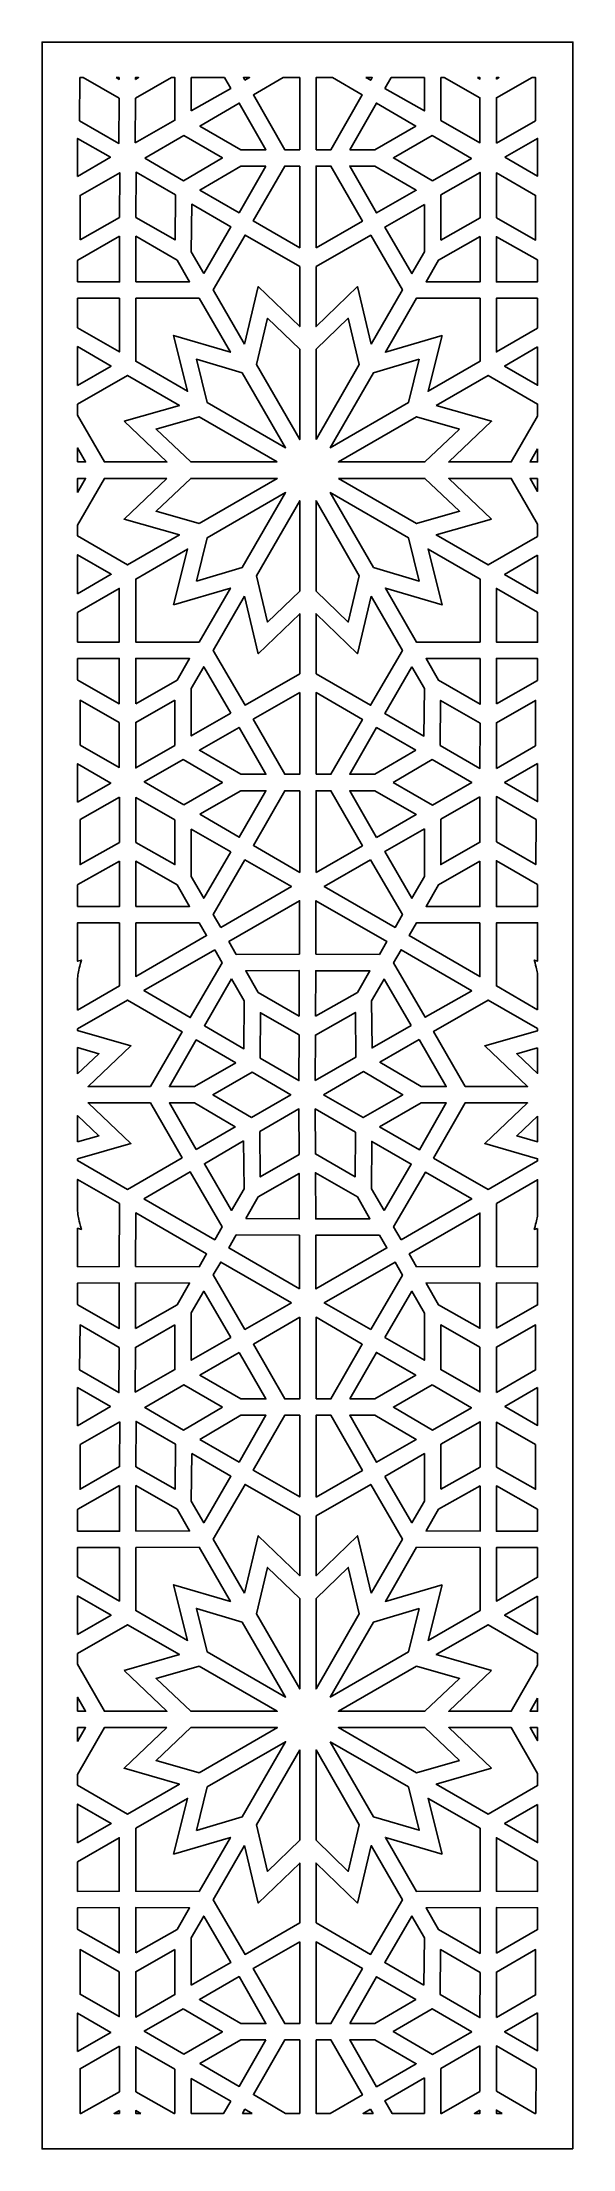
# Model space of a CAD drawing. Header units: millimetres. Extents: x -31 to 32, y -125 to 125.
import ezdxf

# ---------------------------------------------------------------- set-up
doc = ezdxf.new("R2010")
doc.units = ezdxf.units.MM
doc.header["$MEASUREMENT"] = 0
doc.layers.add('layer 1', color=7, linetype='Continuous')

msp = doc.modelspace()

# ---------------------------------------------------------------- linework, layer by layer
at = {"layer": 'layer 1', "color": 250}
for points, knots in [([(31.5736, -124.8834), (31.5736, -124.8834), (31.5736, 125.1165), (31.5736, 125.1165), (31.5736, 125.1165), (31.5736, 125.1165), (-31.3972, 125.1165), (-31.3972, 125.1165), (-31.3972, 125.1165), (-31.3972, 125.1165), (-31.3972, -124.8834), (-31.3972, -124.8834), (-31.3972, -124.8834), (-31.3972, -124.8834), (31.5736, -124.8834), (31.5736, -124.8834)], [0, 0, 0, 0, 0.2, 0.2, 0.2, 0.2, 0.4, 0.4, 0.4, 0.4, 0.6, 0.6, 0.6, 0.6, 1, 1, 1, 1]), ([(-26.9523, 115.794), (-26.9523, 115.794), (-26.9052, 120.9121), (-26.9052, 120.9121), (-26.9052, 120.9121), (-26.9052, 120.9121), (-26.5114, 120.9121), (-26.5114, 120.9121), (-26.5114, 120.9121), (-26.5114, 120.9121), (-22.2714, 118.4642), (-22.2714, 118.4642), (-22.2714, 118.4642), (-22.2714, 118.4642), (-22.2824, 113.0977), (-22.2824, 113.0977), (-22.2824, 113.0977), (-22.2824, 113.0977), (-26.9523, 115.794), (-26.9523, 115.794)], [0, 0, 0, 0, 0.16666667, 0.16666667, 0.16666667, 0.16666667, 0.33333333, 0.33333333, 0.33333333, 0.33333333, 0.5, 0.5, 0.5, 0.5, 0.66666667, 0.66666667, 0.66666667, 0.66666667, 1, 1, 1, 1]), ([(-22.6311, 120.9121), (-22.6311, 120.9121), (-22.2663, 120.9121), (-22.2663, 120.9121), (-22.2663, 120.9121), (-22.2663, 120.9121), (-22.2667, 120.7018), (-22.2667, 120.7018), (-22.2667, 120.7018), (-22.2667, 120.7018), (-22.6311, 120.9121), (-22.6311, 120.9121)], [0, 0, 0, 0, 0.25, 0.25, 0.25, 0.25, 0.5, 0.5, 0.5, 0.5, 1, 1, 1, 1]), ([(-20.3417, 113.1566), (-20.3417, 113.1566), (-20.3307, 118.4585), (-20.3307, 118.4585), (-20.3307, 118.4585), (-20.3307, 118.4585), (-16.0427, 120.9121), (-16.0427, 120.9121), (-16.0427, 120.9121), (-16.0427, 120.9121), (-15.6447, 120.9121), (-15.6447, 120.9121), (-15.6447, 120.9121), (-15.6447, 120.9121), (-15.6454, 115.8427), (-15.6454, 115.8427), (-15.6454, 115.8427), (-15.6454, 115.8427), (-20.3417, 113.1566), (-20.3417, 113.1566)], [0, 0, 0, 0, 0.16666667, 0.16666667, 0.16666667, 0.16666667, 0.33333333, 0.33333333, 0.33333333, 0.33333333, 0.5, 0.5, 0.5, 0.5, 0.66666667, 0.66666667, 0.66666667, 0.66666667, 1, 1, 1, 1]), ([(-20.3263, 120.6973), (-20.3263, 120.6973), (-20.3259, 120.9121), (-20.3259, 120.9121), (-20.3259, 120.9121), (-20.3259, 120.9121), (-19.9501, 120.9121), (-19.9501, 120.9121), (-19.9501, 120.9121), (-19.9501, 120.9121), (-20.3263, 120.6973), (-20.3263, 120.6973)], [0, 0, 0, 0, 0.25, 0.25, 0.25, 0.25, 0.5, 0.5, 0.5, 0.5, 1, 1, 1, 1]), ([(-13.705, 116.9522), (-13.705, 116.9522), (-13.7043, 120.9121), (-13.7043, 120.9121), (-13.7043, 120.9121), (-13.7043, 120.9121), (-9.7622, 120.9121), (-9.7622, 120.9121), (-9.7622, 120.9121), (-9.7622, 120.9121), (-9.0174, 119.6329), (-9.0174, 119.6329), (-9.0174, 119.6329), (-9.0174, 119.6329), (-13.705, 116.9522), (-13.705, 116.9522)], [0, 0, 0, 0, 0.2, 0.2, 0.2, 0.2, 0.4, 0.4, 0.4, 0.4, 0.6, 0.6, 0.6, 0.6, 1, 1, 1, 1]), ([(-7.3328, 120.596), (-7.3328, 120.596), (-7.517, 120.9121), (-7.517, 120.9121), (-7.517, 120.9121), (-7.517, 120.9121), (-6.7802, 120.9121), (-6.7802, 120.9121), (-6.7802, 120.9121), (-6.7802, 120.9121), (-7.3328, 120.596), (-7.3328, 120.596)], [0, 0, 0, 0, 0.25, 0.25, 0.25, 0.25, 0.5, 0.5, 0.5, 0.5, 1, 1, 1, 1]), ([(-0.8407, 112.3558), (-0.8407, 112.3558), (-2.6094, 112.3558), (-2.6094, 112.3558), (-2.6094, 112.3558), (-2.6094, 112.3558), (-6.3292, 118.8508), (-6.3292, 118.8508), (-6.3292, 118.8508), (-6.3292, 118.8508), (-2.7928, 120.9121), (-2.7928, 120.9121), (-2.7928, 120.9121), (-2.7928, 120.9121), (-0.8407, 120.9121), (-0.8407, 120.9121), (-0.8407, 120.9121), (-0.8407, 120.9121), (-0.8407, 112.3558), (-0.8407, 112.3558)], [0, 0, 0, 0, 0.16666667, 0.16666667, 0.16666667, 0.16666667, 0.33333333, 0.33333333, 0.33333333, 0.33333333, 0.5, 0.5, 0.5, 0.5, 0.66666667, 0.66666667, 0.66666667, 0.66666667, 1, 1, 1, 1]), ([(1.0997, 112.3558), (1.0997, 112.3558), (1.0997, 120.9121), (1.0997, 120.9121), (1.0997, 120.9121), (1.0997, 120.9121), (3.0518, 120.9121), (3.0518, 120.9121), (3.0518, 120.9121), (3.0518, 120.9121), (6.5881, 118.8508), (6.5881, 118.8508), (6.5881, 118.8508), (6.5881, 118.8508), (2.868, 112.3558), (2.868, 112.3558), (2.868, 112.3558), (2.868, 112.3558), (1.0997, 112.3558), (1.0997, 112.3558)], [0, 0, 0, 0, 0.16666667, 0.16666667, 0.16666667, 0.16666667, 0.33333333, 0.33333333, 0.33333333, 0.33333333, 0.5, 0.5, 0.5, 0.5, 0.66666667, 0.66666667, 0.66666667, 0.66666667, 1, 1, 1, 1]), ([(7.027, 120.9121), (7.027, 120.9121), (7.7802, 120.9121), (7.7802, 120.9121), (7.7802, 120.9121), (7.7802, 120.9121), (7.5922, 120.589), (7.5922, 120.589), (7.5922, 120.589), (7.5922, 120.589), (7.027, 120.9121), (7.027, 120.9121)], [0, 0, 0, 0, 0.25, 0.25, 0.25, 0.25, 0.5, 0.5, 0.5, 0.5, 1, 1, 1, 1]), ([(9.2763, 119.6259), (9.2763, 119.6259), (10.0253, 120.9121), (10.0253, 120.9121), (10.0253, 120.9121), (10.0253, 120.9121), (13.9633, 120.9121), (13.9633, 120.9121), (13.9633, 120.9121), (13.9633, 120.9121), (13.964, 116.9458), (13.964, 116.9458), (13.964, 116.9458), (13.964, 116.9458), (9.2763, 119.6259), (9.2763, 119.6259)], [0, 0, 0, 0, 0.2, 0.2, 0.2, 0.2, 0.4, 0.4, 0.4, 0.4, 0.6, 0.6, 0.6, 0.6, 1, 1, 1, 1]), ([(15.9036, 120.9121), (15.9036, 120.9121), (16.3093, 120.9121), (16.3093, 120.9121), (16.3093, 120.9121), (16.3093, 120.9121), (20.5532, 118.5111), (20.5532, 118.5111), (20.5532, 118.5111), (20.5532, 118.5111), (20.5532, 113.1774), (20.5532, 113.1774), (20.5532, 113.1774), (20.5532, 113.1774), (15.9043, 115.836), (15.9043, 115.836), (15.9043, 115.836), (15.9043, 115.836), (15.9036, 120.9121), (15.9036, 120.9121)], [0, 0, 0, 0, 0.16666667, 0.16666667, 0.16666667, 0.16666667, 0.33333333, 0.33333333, 0.33333333, 0.33333333, 0.5, 0.5, 0.5, 0.5, 0.66666667, 0.66666667, 0.66666667, 0.66666667, 1, 1, 1, 1]), ([(20.2491, 120.9121), (20.2491, 120.9121), (20.5532, 120.9121), (20.5532, 120.9121), (20.5532, 120.9121), (20.5532, 120.9121), (20.5532, 120.7399), (20.5532, 120.7399), (20.5532, 120.7399), (20.5532, 120.7399), (20.2491, 120.9121), (20.2491, 120.9121)], [0, 0, 0, 0, 0.25, 0.25, 0.25, 0.25, 0.5, 0.5, 0.5, 0.5, 1, 1, 1, 1]), ([(22.4938, 113.1185), (22.4938, 113.1185), (22.4938, 118.5104), (22.4938, 118.5104), (22.4938, 118.5104), (22.4938, 118.5104), (26.7434, 120.9121), (26.7434, 120.9121), (26.7434, 120.9121), (26.7434, 120.9121), (27.147, 120.9121), (27.147, 120.9121), (27.147, 120.9121), (27.147, 120.9121), (27.1466, 115.7919), (27.1466, 115.7919), (27.1466, 115.7919), (27.1466, 115.7919), (22.4938, 113.1185), (22.4938, 113.1185)], [0, 0, 0, 0, 0.16666667, 0.16666667, 0.16666667, 0.16666667, 0.33333333, 0.33333333, 0.33333333, 0.33333333, 0.5, 0.5, 0.5, 0.5, 0.66666667, 0.66666667, 0.66666667, 0.66666667, 1, 1, 1, 1]), ([(22.4938, 120.7396), (22.4938, 120.7396), (22.4938, 120.9121), (22.4938, 120.9121), (22.4938, 120.9121), (22.4938, 120.9121), (22.7993, 120.9121), (22.7993, 120.9121), (22.7993, 120.9121), (22.7993, 120.9121), (22.4938, 120.7396), (22.4938, 120.7396)], [0, 0, 0, 0, 0.25, 0.25, 0.25, 0.25, 0.5, 0.5, 0.5, 0.5, 1, 1, 1, 1]), ([(-7.8227, 112.3558), (-7.8227, 112.3558), (-12.6706, 115.1548), (-12.6706, 115.1548), (-12.6706, 115.1548), (-12.6706, 115.1548), (-8.0062, 117.874), (-8.0062, 117.874), (-8.0062, 117.874), (-8.0062, 117.874), (-4.8455, 112.3558), (-4.8455, 112.3558), (-4.8455, 112.3558), (-4.8455, 112.3558), (-7.8227, 112.3558), (-7.8227, 112.3558)], [0, 0, 0, 0, 0.2, 0.2, 0.2, 0.2, 0.4, 0.4, 0.4, 0.4, 0.6, 0.6, 0.6, 0.6, 1, 1, 1, 1]), ([(5.1047, 112.3558), (5.1047, 112.3558), (8.2649, 117.874), (8.2649, 117.874), (8.2649, 117.874), (8.2649, 117.874), (12.93, 115.1544), (12.93, 115.1544), (12.93, 115.1544), (12.93, 115.1544), (8.0825, 112.3558), (8.0825, 112.3558), (8.0825, 112.3558), (8.0825, 112.3558), (5.1047, 112.3558), (5.1047, 112.3558)], [0, 0, 0, 0, 0.2, 0.2, 0.2, 0.2, 0.4, 0.4, 0.4, 0.4, 0.6, 0.6, 0.6, 0.6, 1, 1, 1, 1]), ([(-27.1929, 109.1794), (-27.1929, 109.1794), (-27.1929, 113.6918), (-27.1929, 113.6918), (-27.1929, 113.6918), (-27.1929, 113.6918), (-23.3038, 111.4467), (-23.3038, 111.4467), (-23.3038, 111.4467), (-23.3038, 111.4467), (-27.1929, 109.1794), (-27.1929, 109.1794)], [0, 0, 0, 0, 0.25, 0.25, 0.25, 0.25, 0.5, 0.5, 0.5, 0.5, 1, 1, 1, 1]), ([(-19.2287, 111.3321), (-19.2287, 111.3321), (-14.6025, 114.0287), (-14.6025, 114.0287), (-14.6025, 114.0287), (-14.6025, 114.0287), (-9.9978, 111.3712), (-9.9978, 111.3712), (-9.9978, 111.3712), (-9.9978, 111.3712), (-14.6091, 108.6647), (-14.6091, 108.6647), (-14.6091, 108.6647), (-14.6091, 108.6647), (-19.2287, 111.3321), (-19.2287, 111.3321)], [0, 0, 0, 0, 0.2, 0.2, 0.2, 0.2, 0.4, 0.4, 0.4, 0.4, 0.6, 0.6, 0.6, 0.6, 1, 1, 1, 1]), ([(14.9384, 108.6629), (14.9384, 108.6629), (10.2736, 111.3807), (10.2736, 111.3807), (10.2736, 111.3807), (10.2736, 111.3807), (14.8615, 114.0283), (14.8615, 114.0283), (14.8615, 114.0283), (14.8615, 114.0283), (19.5354, 111.3042), (19.5354, 111.3042), (19.5354, 111.3042), (19.5354, 111.3042), (14.9384, 108.6629), (14.9384, 108.6629)], [0, 0, 0, 0, 0.2, 0.2, 0.2, 0.2, 0.4, 0.4, 0.4, 0.4, 0.6, 0.6, 0.6, 0.6, 1, 1, 1, 1]), ([(23.5151, 111.4679), (23.5151, 111.4679), (27.3837, 113.69), (27.3837, 113.69), (27.3837, 113.69), (27.3837, 113.69), (27.3837, 109.2129), (27.3837, 109.2129), (27.3837, 109.2129), (27.3837, 109.2129), (23.5151, 111.4679), (23.5151, 111.4679)], [0, 0, 0, 0, 0.25, 0.25, 0.25, 0.25, 0.5, 0.5, 0.5, 0.5, 1, 1, 1, 1]), ([(-4.8464, 110.4131), (-4.8464, 110.4131), (-8.0264, 104.8639), (-8.0264, 104.8639), (-8.0264, 104.8639), (-8.0264, 104.8639), (-12.6789, 107.5506), (-12.6789, 107.5506), (-12.6789, 107.5506), (-12.6789, 107.5506), (-7.819, 110.4131), (-7.819, 110.4131), (-7.819, 110.4131), (-7.819, 110.4131), (-4.8464, 110.4131), (-4.8464, 110.4131)], [0, 0, 0, 0, 0.2, 0.2, 0.2, 0.2, 0.4, 0.4, 0.4, 0.4, 0.6, 0.6, 0.6, 0.6, 1, 1, 1, 1]), ([(-0.8407, 110.4138), (-0.8407, 110.4138), (-0.8407, 100.7159), (-0.8407, 100.7159), (-0.8407, 100.7159), (-0.8407, 100.7159), (-6.346, 103.8937), (-6.346, 103.8937), (-6.346, 103.8937), (-6.346, 103.8937), (-2.6097, 110.4131), (-2.6097, 110.4131), (-2.6097, 110.4131), (-2.6097, 110.4131), (-0.8407, 110.4138), (-0.8407, 110.4138)], [0, 0, 0, 0, 0.2, 0.2, 0.2, 0.2, 0.4, 0.4, 0.4, 0.4, 0.6, 0.6, 0.6, 0.6, 1, 1, 1, 1]), ([(1.0997, 100.7113), (1.0997, 100.7113), (1.0997, 110.4138), (1.0997, 110.4138), (1.0997, 110.4138), (1.0997, 110.4138), (2.868, 110.4131), (2.868, 110.4131), (2.868, 110.4131), (2.868, 110.4131), (6.6111, 103.8782), (6.6111, 103.8782), (6.6111, 103.8782), (6.6111, 103.8782), (1.0997, 100.7113), (1.0997, 100.7113)], [0, 0, 0, 0, 0.2, 0.2, 0.2, 0.2, 0.4, 0.4, 0.4, 0.4, 0.6, 0.6, 0.6, 0.6, 1, 1, 1, 1]), ([(8.0804, 110.4131), (8.0804, 110.4131), (12.9974, 107.5478), (12.9974, 107.5478), (12.9974, 107.5478), (12.9974, 107.5478), (8.2935, 104.8448), (8.2935, 104.8448), (8.2935, 104.8448), (8.2935, 104.8448), (5.1047, 110.4131), (5.1047, 110.4131), (5.1047, 110.4131), (5.1047, 110.4131), (8.0804, 110.4131), (8.0804, 110.4131)], [0, 0, 0, 0, 0.2, 0.2, 0.2, 0.2, 0.4, 0.4, 0.4, 0.4, 0.6, 0.6, 0.6, 0.6, 1, 1, 1, 1]), ([(-26.8876, 101.6391), (-26.8876, 101.6391), (-26.8871, 106.9361), (-26.8871, 106.9361), (-26.8871, 106.9361), (-26.8871, 106.9361), (-22.1905, 109.6218), (-22.1905, 109.6218), (-22.1905, 109.6218), (-22.1905, 109.6218), (-22.2017, 104.3199), (-22.2017, 104.3199), (-22.2017, 104.3199), (-22.2017, 104.3199), (-26.8876, 101.6391), (-26.8876, 101.6391)], [0, 0, 0, 0, 0.2, 0.2, 0.2, 0.2, 0.4, 0.4, 0.4, 0.4, 0.6, 0.6, 0.6, 0.6, 1, 1, 1, 1]), ([(-20.2611, 104.3146), (-20.2611, 104.3146), (-20.2501, 109.6807), (-20.2501, 109.6807), (-20.2501, 109.6807), (-20.2501, 109.6807), (-15.5803, 106.9848), (-15.5803, 106.9848), (-15.5803, 106.9848), (-15.5803, 106.9848), (-15.6296, 101.6402), (-15.6296, 101.6402), (-15.6296, 101.6402), (-15.6296, 101.6402), (-20.2611, 104.3146), (-20.2611, 104.3146)], [0, 0, 0, 0, 0.2, 0.2, 0.2, 0.2, 0.4, 0.4, 0.4, 0.4, 0.6, 0.6, 0.6, 0.6, 1, 1, 1, 1]), ([(15.9036, 101.6314), (15.9036, 101.6314), (15.904, 106.9795), (15.904, 106.9795), (15.904, 106.9795), (15.904, 106.9795), (20.5571, 109.6535), (20.5571, 109.6535), (20.5571, 109.6535), (20.5571, 109.6535), (20.5571, 104.2613), (20.5571, 104.2613), (20.5571, 104.2613), (20.5571, 104.2613), (15.9036, 101.6314), (15.9036, 101.6314)], [0, 0, 0, 0, 0.2, 0.2, 0.2, 0.2, 0.4, 0.4, 0.4, 0.4, 0.6, 0.6, 0.6, 0.6, 1, 1, 1, 1]), ([(22.4974, 104.261), (22.4974, 104.261), (22.4974, 109.5939), (22.4974, 109.5939), (22.4974, 109.5939), (22.4974, 109.5939), (27.1466, 106.9357), (27.1466, 106.9357), (27.1466, 106.9357), (27.1466, 106.9357), (27.1466, 101.63), (27.1466, 101.63), (27.1466, 101.63), (27.1466, 101.63), (22.4974, 104.261), (22.4974, 104.261)], [0, 0, 0, 0, 0.2, 0.2, 0.2, 0.2, 0.4, 0.4, 0.4, 0.4, 0.6, 0.6, 0.6, 0.6, 1, 1, 1, 1]), ([(-12.2156, 97.6524), (-12.2156, 97.6524), (-13.7018, 100.227), (-13.7018, 100.227), (-13.7018, 100.227), (-13.7018, 100.227), (-13.65, 105.8707), (-13.65, 105.8707), (-13.65, 105.8707), (-13.65, 105.8707), (-8.9966, 103.184), (-8.9966, 103.184), (-8.9966, 103.184), (-8.9966, 103.184), (-12.2156, 97.6524), (-12.2156, 97.6524)], [0, 0, 0, 0, 0.2, 0.2, 0.2, 0.2, 0.4, 0.4, 0.4, 0.4, 0.6, 0.6, 0.6, 0.6, 1, 1, 1, 1]), ([(13.9637, 105.8647), (13.9637, 105.8647), (13.9633, 100.2309), (13.9633, 100.2309), (13.9633, 100.2309), (13.9633, 100.2309), (12.475, 97.6524), (12.475, 97.6524), (12.475, 97.6524), (12.475, 97.6524), (9.2661, 103.1656), (9.2661, 103.1656), (9.2661, 103.1656), (9.2661, 103.1656), (13.9637, 105.8647), (13.9637, 105.8647)], [0, 0, 0, 0, 0.2, 0.2, 0.2, 0.2, 0.4, 0.4, 0.4, 0.4, 0.6, 0.6, 0.6, 0.6, 1, 1, 1, 1]), ([(-22.2064, 102.0815), (-22.2064, 102.0815), (-22.2177, 96.6562), (-22.2177, 96.6562), (-22.2177, 96.6562), (-22.2177, 96.6562), (-27.1929, 96.6731), (-27.1929, 96.6731), (-27.1929, 96.6731), (-27.1929, 96.6731), (-27.1929, 99.1743), (-27.1929, 99.1743), (-27.1929, 99.1743), (-27.1929, 99.1743), (-27.1458, 99.2554), (-27.1458, 99.2554), (-27.1458, 99.2554), (-27.1458, 99.2554), (-22.2064, 102.0815), (-22.2064, 102.0815)], [0, 0, 0, 0, 0.16666667, 0.16666667, 0.16666667, 0.16666667, 0.33333333, 0.33333333, 0.33333333, 0.33333333, 0.5, 0.5, 0.5, 0.5, 0.66666667, 0.66666667, 0.66666667, 0.66666667, 1, 1, 1, 1]), ([(-20.2773, 96.6586), (-20.2773, 96.6586), (-20.266, 102.0766), (-20.266, 102.0766), (-20.266, 102.0766), (-20.266, 102.0766), (-15.387, 99.2597), (-15.387, 99.2597), (-15.387, 99.2597), (-15.387, 99.2597), (-13.8979, 96.6809), (-13.8979, 96.6809), (-13.8979, 96.6809), (-13.8979, 96.6809), (-20.2773, 96.6586), (-20.2773, 96.6586)], [0, 0, 0, 0, 0.2, 0.2, 0.2, 0.2, 0.4, 0.4, 0.4, 0.4, 0.6, 0.6, 0.6, 0.6, 1, 1, 1, 1]), ([(-7.3856, 89.2863), (-7.3856, 89.2863), (-11.0974, 95.7157), (-11.0974, 95.7157), (-11.0974, 95.7157), (-11.0974, 95.7157), (-7.3158, 102.2138), (-7.3158, 102.2138), (-7.3158, 102.2138), (-7.3158, 102.2138), (-0.8407, 98.4751), (-0.8407, 98.4751), (-0.8407, 98.4751), (-0.8407, 98.4751), (-0.8407, 91.3663), (-0.8407, 91.3663), (-0.8407, 91.3663), (-0.8407, 91.3663), (-5.751, 96.1072), (-5.751, 96.1072), (-5.751, 96.1072), (-5.751, 96.1072), (-7.3856, 89.2863), (-7.3856, 89.2863)], [0, 0, 0, 0, 0.14285714, 0.14285714, 0.14285714, 0.14285714, 0.28571429, 0.28571429, 0.28571429, 0.28571429, 0.42857143, 0.42857143, 0.42857143, 0.42857143, 0.57142857, 0.57142857, 0.57142857, 0.57142857, 0.71428571, 0.71428571, 0.71428571, 0.71428571, 1, 1, 1, 1]), ([(7.6447, 89.2856), (7.6447, 89.2856), (6.0099, 96.1072), (6.0099, 96.1072), (6.0099, 96.1072), (6.0099, 96.1072), (1.0997, 91.3663), (1.0997, 91.3663), (1.0997, 91.3663), (1.0997, 91.3663), (1.0997, 98.4737), (1.0997, 98.4737), (1.0997, 98.4737), (1.0997, 98.4737), (7.5833, 102.1994), (7.5833, 102.1994), (7.5833, 102.1994), (7.5833, 102.1994), (11.3563, 95.7157), (11.3563, 95.7157), (11.3563, 95.7157), (11.3563, 95.7157), (7.6447, 89.2856), (7.6447, 89.2856)], [0, 0, 0, 0, 0.14285714, 0.14285714, 0.14285714, 0.14285714, 0.28571429, 0.28571429, 0.28571429, 0.28571429, 0.42857143, 0.42857143, 0.42857143, 0.42857143, 0.57142857, 0.57142857, 0.57142857, 0.57142857, 0.71428571, 0.71428571, 0.71428571, 0.71428571, 1, 1, 1, 1]), ([(20.5571, 102.0325), (20.5571, 102.0325), (20.5571, 96.6586), (20.5571, 96.6586), (20.5571, 96.6586), (20.5571, 96.6586), (14.157, 96.6809), (14.157, 96.6809), (14.157, 96.6809), (14.157, 96.6809), (15.6436, 99.2554), (15.6436, 99.2554), (15.6436, 99.2554), (15.6436, 99.2554), (20.5571, 102.0325), (20.5571, 102.0325)], [0, 0, 0, 0, 0.2, 0.2, 0.2, 0.2, 0.4, 0.4, 0.4, 0.4, 0.6, 0.6, 0.6, 0.6, 1, 1, 1, 1]), ([(27.3837, 99.2667), (27.3837, 99.2667), (27.3837, 96.6745), (27.3837, 96.6745), (27.3837, 96.6745), (27.3837, 96.6745), (22.4974, 96.659), (22.4974, 96.659), (22.4974, 96.659), (22.4974, 96.659), (22.4974, 102.0314), (22.4974, 102.0314), (22.4974, 102.0314), (22.4974, 102.0314), (27.3837, 99.2667), (27.3837, 99.2667)], [0, 0, 0, 0, 0.2, 0.2, 0.2, 0.2, 0.4, 0.4, 0.4, 0.4, 0.6, 0.6, 0.6, 0.6, 1, 1, 1, 1]), ([(-27.1929, 91.2223), (-27.1929, 91.2223), (-27.1929, 94.7332), (-27.1929, 94.7332), (-27.1929, 94.7332), (-27.1929, 94.7332), (-22.2215, 94.7162), (-22.2215, 94.7162), (-22.2215, 94.7162), (-22.2215, 94.7162), (-22.2347, 88.3602), (-22.2347, 88.3602), (-22.2347, 88.3602), (-22.2347, 88.3602), (-27.1929, 91.2223), (-27.1929, 91.2223)], [0, 0, 0, 0, 0.2, 0.2, 0.2, 0.2, 0.4, 0.4, 0.4, 0.4, 0.6, 0.6, 0.6, 0.6, 1, 1, 1, 1]), ([(-20.2811, 94.7183), (-20.2811, 94.7183), (-12.7799, 94.7441), (-12.7799, 94.7441), (-12.7799, 94.7441), (-12.7799, 94.7441), (-9.0673, 88.3147), (-9.0673, 88.3147), (-9.0673, 88.3147), (-9.0673, 88.3147), (-15.7923, 90.3097), (-15.7923, 90.3097), (-15.7923, 90.3097), (-15.7923, 90.3097), (-14.1417, 83.687), (-14.1417, 83.687), (-14.1417, 83.687), (-14.1417, 83.687), (-20.2972, 87.2409), (-20.2972, 87.2409), (-20.2972, 87.2409), (-20.2972, 87.2409), (-20.2811, 94.7183), (-20.2811, 94.7183)], [0, 0, 0, 0, 0.14285714, 0.14285714, 0.14285714, 0.14285714, 0.28571429, 0.28571429, 0.28571429, 0.28571429, 0.42857143, 0.42857143, 0.42857143, 0.42857143, 0.57142857, 0.57142857, 0.57142857, 0.57142857, 0.71428571, 0.71428571, 0.71428571, 0.71428571, 1, 1, 1, 1]), ([(16.0511, 90.3097), (16.0511, 90.3097), (9.3268, 88.3151), (9.3268, 88.3151), (9.3268, 88.3151), (9.3268, 88.3151), (13.0387, 94.7441), (13.0387, 94.7441), (13.0387, 94.7441), (13.0387, 94.7441), (20.5571, 94.7183), (20.5571, 94.7183), (20.5571, 94.7183), (20.5571, 94.7183), (20.5571, 87.2416), (20.5571, 87.2416), (20.5571, 87.2416), (20.5571, 87.2416), (14.4008, 83.687), (14.4008, 83.687), (14.4008, 83.687), (14.4008, 83.687), (16.0511, 90.3097), (16.0511, 90.3097)], [0, 0, 0, 0, 0.14285714, 0.14285714, 0.14285714, 0.14285714, 0.28571429, 0.28571429, 0.28571429, 0.28571429, 0.42857143, 0.42857143, 0.42857143, 0.42857143, 0.57142857, 0.57142857, 0.57142857, 0.57142857, 0.71428571, 0.71428571, 0.71428571, 0.71428571, 1, 1, 1, 1]), ([(27.3837, 94.7342), (27.3837, 94.7342), (27.3837, 91.1828), (27.3837, 91.1828), (27.3837, 91.1828), (27.3837, 91.1828), (22.4974, 88.362), (22.4974, 88.362), (22.4974, 88.362), (22.4974, 88.362), (22.4974, 94.7187), (22.4974, 94.7187), (22.4974, 94.7187), (22.4974, 94.7187), (27.3837, 94.7342), (27.3837, 94.7342)], [0, 0, 0, 0, 0.2, 0.2, 0.2, 0.2, 0.4, 0.4, 0.4, 0.4, 0.6, 0.6, 0.6, 0.6, 1, 1, 1, 1]), ([(-0.8407, 88.6689), (-0.8407, 88.6689), (-0.8407, 77.9484), (-0.8407, 77.9484), (-0.8407, 77.9484), (-0.8407, 77.9484), (-5.9757, 86.8433), (-5.9757, 86.8433), (-5.9757, 86.8433), (-5.9757, 86.8433), (-4.6557, 92.3523), (-4.6557, 92.3523), (-4.6557, 92.3523), (-4.6557, 92.3523), (-0.8407, 88.6689), (-0.8407, 88.6689)], [0, 0, 0, 0, 0.2, 0.2, 0.2, 0.2, 0.4, 0.4, 0.4, 0.4, 0.6, 0.6, 0.6, 0.6, 1, 1, 1, 1]), ([(1.0997, 77.948), (1.0997, 77.948), (1.0997, 88.6689), (1.0997, 88.6689), (1.0997, 88.6689), (1.0997, 88.6689), (4.9146, 92.3523), (4.9146, 92.3523), (4.9146, 92.3523), (4.9146, 92.3523), (6.2347, 86.8429), (6.2347, 86.8429), (6.2347, 86.8429), (6.2347, 86.8429), (1.0997, 77.948), (1.0997, 77.948)], [0, 0, 0, 0, 0.2, 0.2, 0.2, 0.2, 0.4, 0.4, 0.4, 0.4, 0.6, 0.6, 0.6, 0.6, 1, 1, 1, 1]), ([(-27.1929, 84.3809), (-27.1929, 84.3809), (-27.1929, 88.9815), (-27.1929, 88.9815), (-27.1929, 88.9815), (-27.1929, 88.9815), (-23.2088, 86.681), (-23.2088, 86.681), (-23.2088, 86.681), (-23.2088, 86.681), (-27.1929, 84.3809), (-27.1929, 84.3809)], [0, 0, 0, 0, 0.25, 0.25, 0.25, 0.25, 0.5, 0.5, 0.5, 0.5, 1, 1, 1, 1]), ([(27.3837, 88.942), (27.3837, 88.942), (27.3837, 84.4052), (27.3837, 84.4052), (27.3837, 84.4052), (27.3837, 84.4052), (23.4643, 86.6792), (23.4643, 86.6792), (23.4643, 86.6792), (23.4643, 86.6792), (27.3837, 88.942), (27.3837, 88.942)], [0, 0, 0, 0, 0.25, 0.25, 0.25, 0.25, 0.5, 0.5, 0.5, 0.5, 1, 1, 1, 1]), ([(-21.6727, 80.1246), (-21.6727, 80.1246), (-16.5825, 75.2983), (-16.5825, 75.2983), (-16.5825, 75.2983), (-16.5825, 75.2983), (-24.0069, 75.2983), (-24.0069, 75.2983), (-24.0069, 75.2983), (-24.0069, 75.2983), (-27.1929, 80.8609), (-27.1929, 80.8609), (-27.1929, 80.8609), (-27.1929, 80.8609), (-27.1929, 82.1401), (-27.1929, 82.1401), (-27.1929, 82.1401), (-27.1929, 82.1401), (-21.2684, 85.5606), (-21.2684, 85.5606), (-21.2684, 85.5606), (-21.2684, 85.5606), (-15.1127, 82.0067), (-15.1127, 82.0067), (-15.1127, 82.0067), (-15.1127, 82.0067), (-21.6727, 80.1246), (-21.6727, 80.1246)], [0, 0, 0, 0, 0.125, 0.125, 0.125, 0.125, 0.25, 0.25, 0.25, 0.25, 0.375, 0.375, 0.375, 0.375, 0.5, 0.5, 0.5, 0.5, 0.625, 0.625, 0.625, 0.625, 0.75, 0.75, 0.75, 0.75, 1, 1, 1, 1]), ([(-7.6576, 85.8728), (-7.6576, 85.8728), (-2.5215, 76.9779), (-2.5215, 76.9779), (-2.5215, 76.9779), (-2.5215, 76.9779), (-11.8059, 82.3387), (-11.8059, 82.3387), (-11.8059, 82.3387), (-11.8059, 82.3387), (-13.0882, 87.4836), (-13.0882, 87.4836), (-13.0882, 87.4836), (-13.0882, 87.4836), (-7.6576, 85.8728), (-7.6576, 85.8728)], [0, 0, 0, 0, 0.2, 0.2, 0.2, 0.2, 0.4, 0.4, 0.4, 0.4, 0.6, 0.6, 0.6, 0.6, 1, 1, 1, 1]), ([(13.347, 87.4836), (13.347, 87.4836), (12.065, 82.3383), (12.065, 82.3383), (12.065, 82.3383), (12.065, 82.3383), (2.7805, 76.9782), (2.7805, 76.9782), (2.7805, 76.9782), (2.7805, 76.9782), (7.9167, 85.8728), (7.9167, 85.8728), (7.9167, 85.8728), (7.9167, 85.8728), (13.347, 87.4836), (13.347, 87.4836)], [0, 0, 0, 0, 0.2, 0.2, 0.2, 0.2, 0.4, 0.4, 0.4, 0.4, 0.6, 0.6, 0.6, 0.6, 1, 1, 1, 1]), ([(15.3713, 82.0067), (15.3713, 82.0067), (21.5265, 85.5602), (21.5265, 85.5602), (21.5265, 85.5602), (21.5265, 85.5602), (27.3837, 82.1623), (27.3837, 82.1623), (27.3837, 82.1623), (27.3837, 82.1623), (27.3837, 80.7416), (27.3837, 80.7416), (27.3837, 80.7416), (27.3837, 80.7416), (24.2655, 75.2983), (24.2655, 75.2983), (24.2655, 75.2983), (24.2655, 75.2983), (16.8409, 75.2983), (16.8409, 75.2983), (16.8409, 75.2983), (16.8409, 75.2983), (21.9319, 80.1246), (21.9319, 80.1246), (21.9319, 80.1246), (21.9319, 80.1246), (15.3713, 82.0067), (15.3713, 82.0067)], [0, 0, 0, 0, 0.125, 0.125, 0.125, 0.125, 0.25, 0.25, 0.25, 0.25, 0.375, 0.375, 0.375, 0.375, 0.5, 0.5, 0.5, 0.5, 0.625, 0.625, 0.625, 0.625, 0.75, 0.75, 0.75, 0.75, 1, 1, 1, 1]), ([(-3.4918, 75.2976), (-3.4918, 75.2976), (-13.7624, 75.2983), (-13.7624, 75.2983), (-13.7624, 75.2983), (-13.7624, 75.2983), (-17.8733, 79.1961), (-17.8733, 79.1961), (-17.8733, 79.1961), (-17.8733, 79.1961), (-12.776, 80.6577), (-12.776, 80.6577), (-12.776, 80.6577), (-12.776, 80.6577), (-3.4918, 75.2976), (-3.4918, 75.2976)], [0, 0, 0, 0, 0.2, 0.2, 0.2, 0.2, 0.4, 0.4, 0.4, 0.4, 0.6, 0.6, 0.6, 0.6, 1, 1, 1, 1]), ([(18.1324, 79.1961), (18.1324, 79.1961), (14.0215, 75.2979), (14.0215, 75.2979), (14.0215, 75.2979), (14.0215, 75.2979), (3.7504, 75.2976), (3.7504, 75.2976), (3.7504, 75.2976), (3.7504, 75.2976), (13.0352, 80.658), (13.0352, 80.658), (13.0352, 80.658), (13.0352, 80.658), (18.1324, 79.1961), (18.1324, 79.1961)], [0, 0, 0, 0, 0.2, 0.2, 0.2, 0.2, 0.4, 0.4, 0.4, 0.4, 0.6, 0.6, 0.6, 0.6, 1, 1, 1, 1]), ([(-27.1929, 75.2986), (-27.1929, 75.2986), (-27.1929, 76.957), (-27.1929, 76.957), (-27.1929, 76.957), (-27.1929, 76.957), (-26.2429, 75.2986), (-26.2429, 75.2986), (-26.2429, 75.2986), (-26.2429, 75.2986), (-27.1929, 75.2986), (-27.1929, 75.2986)], [0, 0, 0, 0, 0.25, 0.25, 0.25, 0.25, 0.5, 0.5, 0.5, 0.5, 1, 1, 1, 1]), ([(27.3837, 76.8382), (27.3837, 76.8382), (27.3837, 75.2986), (27.3837, 75.2986), (27.3837, 75.2986), (27.3837, 75.2986), (26.5017, 75.2986), (26.5017, 75.2986), (26.5017, 75.2986), (26.5017, 75.2986), (27.3837, 76.8382), (27.3837, 76.8382)], [0, 0, 0, 0, 0.25, 0.25, 0.25, 0.25, 0.5, 0.5, 0.5, 0.5, 1, 1, 1, 1]), ([(-27.1929, 71.6858), (-27.1929, 71.6858), (-27.1929, 73.3442), (-27.1929, 73.3442), (-27.1929, 73.3442), (-27.1929, 73.3442), (-26.2429, 73.3446), (-26.2429, 73.3446), (-26.2429, 73.3446), (-26.2429, 73.3446), (-27.1929, 71.6858), (-27.1929, 71.6858)], [0, 0, 0, 0, 0.25, 0.25, 0.25, 0.25, 0.5, 0.5, 0.5, 0.5, 1, 1, 1, 1]), ([(-16.5827, 73.3446), (-16.5827, 73.3446), (-21.6727, 68.5186), (-21.6727, 68.5186), (-21.6727, 68.5186), (-21.6727, 68.5186), (-15.112, 66.6362), (-15.112, 66.6362), (-15.112, 66.6362), (-15.112, 66.6362), (-21.2674, 63.0826), (-21.2674, 63.0826), (-21.2674, 63.0826), (-21.2674, 63.0826), (-27.1929, 66.5208), (-27.1929, 66.5208), (-27.1929, 66.5208), (-27.1929, 66.5208), (-27.1929, 67.782), (-27.1929, 67.782), (-27.1929, 67.782), (-27.1929, 67.782), (-24.0069, 73.3446), (-24.0069, 73.3446), (-24.0069, 73.3446), (-24.0069, 73.3446), (-16.5827, 73.3446), (-16.5827, 73.3446)], [0, 0, 0, 0, 0.125, 0.125, 0.125, 0.125, 0.25, 0.25, 0.25, 0.25, 0.375, 0.375, 0.375, 0.375, 0.5, 0.5, 0.5, 0.5, 0.625, 0.625, 0.625, 0.625, 0.75, 0.75, 0.75, 0.75, 1, 1, 1, 1]), ([(-12.7758, 67.9848), (-12.7758, 67.9848), (-17.8733, 69.4471), (-17.8733, 69.4471), (-17.8733, 69.4471), (-17.8733, 69.4471), (-13.7627, 73.345), (-13.7627, 73.345), (-13.7627, 73.345), (-13.7627, 73.345), (-3.4912, 73.3453), (-3.4912, 73.3453), (-3.4912, 73.3453), (-3.4912, 73.3453), (-12.7758, 67.9848), (-12.7758, 67.9848)], [0, 0, 0, 0, 0.2, 0.2, 0.2, 0.2, 0.4, 0.4, 0.4, 0.4, 0.6, 0.6, 0.6, 0.6, 1, 1, 1, 1]), ([(3.7508, 73.3453), (3.7508, 73.3453), (14.0219, 73.345), (14.0219, 73.345), (14.0219, 73.345), (14.0219, 73.345), (18.1324, 69.4471), (18.1324, 69.4471), (18.1324, 69.4471), (18.1324, 69.4471), (13.0355, 67.9848), (13.0355, 67.9848), (13.0355, 67.9848), (13.0355, 67.9848), (3.7508, 73.3453), (3.7508, 73.3453)], [0, 0, 0, 0, 0.2, 0.2, 0.2, 0.2, 0.4, 0.4, 0.4, 0.4, 0.6, 0.6, 0.6, 0.6, 1, 1, 1, 1]), ([(21.9319, 68.5186), (21.9319, 68.5186), (16.8416, 73.345), (16.8416, 73.345), (16.8416, 73.345), (16.8416, 73.345), (24.2655, 73.3446), (24.2655, 73.3446), (24.2655, 73.3446), (24.2655, 73.3446), (27.3837, 67.9012), (27.3837, 67.9012), (27.3837, 67.9012), (27.3837, 67.9012), (27.3837, 66.463), (27.3837, 66.463), (27.3837, 66.463), (27.3837, 66.463), (21.5272, 63.0819), (21.5272, 63.0819), (21.5272, 63.0819), (21.5272, 63.0819), (15.3713, 66.6365), (15.3713, 66.6365), (15.3713, 66.6365), (15.3713, 66.6365), (21.9319, 68.5186), (21.9319, 68.5186)], [0, 0, 0, 0, 0.125, 0.125, 0.125, 0.125, 0.25, 0.25, 0.25, 0.25, 0.375, 0.375, 0.375, 0.375, 0.5, 0.5, 0.5, 0.5, 0.625, 0.625, 0.625, 0.625, 0.75, 0.75, 0.75, 0.75, 1, 1, 1, 1]), ([(27.3837, 73.3446), (27.3837, 73.3446), (27.3837, 71.8051), (27.3837, 71.8051), (27.3837, 71.8051), (27.3837, 71.8051), (26.5017, 73.3446), (26.5017, 73.3446), (26.5017, 73.3446), (26.5017, 73.3446), (27.3837, 73.3446), (27.3837, 73.3446)], [0, 0, 0, 0, 0.25, 0.25, 0.25, 0.25, 0.5, 0.5, 0.5, 0.5, 1, 1, 1, 1]), ([(-13.0882, 61.159), (-13.0882, 61.159), (-11.8062, 66.3042), (-11.8062, 66.3042), (-11.8062, 66.3042), (-11.8062, 66.3042), (-2.521, 71.6654), (-2.521, 71.6654), (-2.521, 71.6654), (-2.521, 71.6654), (-7.6572, 62.7704), (-7.6572, 62.7704), (-7.6572, 62.7704), (-7.6572, 62.7704), (-13.0882, 61.159), (-13.0882, 61.159)], [0, 0, 0, 0, 0.2, 0.2, 0.2, 0.2, 0.4, 0.4, 0.4, 0.4, 0.6, 0.6, 0.6, 0.6, 1, 1, 1, 1]), ([(-5.9757, 61.7999), (-5.9757, 61.7999), (-0.8407, 70.6942), (-0.8407, 70.6942), (-0.8407, 70.6942), (-0.8407, 70.6942), (-0.8407, 59.9733), (-0.8407, 59.9733), (-0.8407, 59.9733), (-0.8407, 59.9733), (-4.6557, 56.2906), (-4.6557, 56.2906), (-4.6557, 56.2906), (-4.6557, 56.2906), (-5.9757, 61.7999), (-5.9757, 61.7999)], [0, 0, 0, 0, 0.2, 0.2, 0.2, 0.2, 0.4, 0.4, 0.4, 0.4, 0.6, 0.6, 0.6, 0.6, 1, 1, 1, 1]), ([(1.0997, 59.9733), (1.0997, 59.9733), (1.0997, 70.6945), (1.0997, 70.6945), (1.0997, 70.6945), (1.0997, 70.6945), (6.2347, 61.7999), (6.2347, 61.7999), (6.2347, 61.7999), (6.2347, 61.7999), (4.9149, 56.2906), (4.9149, 56.2906), (4.9149, 56.2906), (4.9149, 56.2906), (1.0997, 59.9733), (1.0997, 59.9733)], [0, 0, 0, 0, 0.2, 0.2, 0.2, 0.2, 0.4, 0.4, 0.4, 0.4, 0.6, 0.6, 0.6, 0.6, 1, 1, 1, 1]), ([(7.9167, 62.7701), (7.9167, 62.7701), (2.7805, 71.665), (2.7805, 71.665), (2.7805, 71.665), (2.7805, 71.665), (12.065, 66.3042), (12.065, 66.3042), (12.065, 66.3042), (12.065, 66.3042), (13.347, 61.1593), (13.347, 61.1593), (13.347, 61.1593), (13.347, 61.1593), (7.9167, 62.7701), (7.9167, 62.7701)], [0, 0, 0, 0, 0.2, 0.2, 0.2, 0.2, 0.4, 0.4, 0.4, 0.4, 0.6, 0.6, 0.6, 0.6, 1, 1, 1, 1]), ([(-27.1929, 59.6618), (-27.1929, 59.6618), (-27.1929, 64.2775), (-27.1929, 64.2775), (-27.1929, 64.2775), (-27.1929, 64.2775), (-23.205, 61.964), (-23.205, 61.964), (-23.205, 61.964), (-23.205, 61.964), (-27.1929, 59.6618), (-27.1929, 59.6618)], [0, 0, 0, 0, 0.25, 0.25, 0.25, 0.25, 0.5, 0.5, 0.5, 0.5, 1, 1, 1, 1]), ([(-15.7923, 58.3328), (-15.7923, 58.3328), (-9.0671, 60.3282), (-9.0671, 60.3282), (-9.0671, 60.3282), (-9.0671, 60.3282), (-12.7796, 53.8988), (-12.7796, 53.8988), (-12.7796, 53.8988), (-12.7796, 53.8988), (-20.2978, 53.9242), (-20.2978, 53.9242), (-20.2978, 53.9242), (-20.2978, 53.9242), (-20.2978, 61.4017), (-20.2978, 61.4017), (-20.2978, 61.4017), (-20.2978, 61.4017), (-14.1417, 64.9559), (-14.1417, 64.9559), (-14.1417, 64.9559), (-14.1417, 64.9559), (-15.7923, 58.3328), (-15.7923, 58.3328)], [0, 0, 0, 0, 0.14285714, 0.14285714, 0.14285714, 0.14285714, 0.28571429, 0.28571429, 0.28571429, 0.28571429, 0.42857143, 0.42857143, 0.42857143, 0.42857143, 0.57142857, 0.57142857, 0.57142857, 0.57142857, 0.71428571, 0.71428571, 0.71428571, 0.71428571, 1, 1, 1, 1]), ([(20.5564, 53.9242), (20.5564, 53.9242), (13.0387, 53.8988), (13.0387, 53.8988), (13.0387, 53.8988), (13.0387, 53.8988), (9.3268, 60.3282), (9.3268, 60.3282), (9.3268, 60.3282), (9.3268, 60.3282), (16.0511, 58.3332), (16.0511, 58.3332), (16.0511, 58.3332), (16.0511, 58.3332), (14.4008, 64.9559), (14.4008, 64.9559), (14.4008, 64.9559), (14.4008, 64.9559), (20.5571, 61.4017), (20.5571, 61.4017), (20.5571, 61.4017), (20.5571, 61.4017), (20.5564, 53.9242), (20.5564, 53.9242)], [0, 0, 0, 0, 0.14285714, 0.14285714, 0.14285714, 0.14285714, 0.28571429, 0.28571429, 0.28571429, 0.28571429, 0.42857143, 0.42857143, 0.42857143, 0.42857143, 0.57142857, 0.57142857, 0.57142857, 0.57142857, 0.71428571, 0.71428571, 0.71428571, 0.71428571, 1, 1, 1, 1]), ([(27.3837, 64.2225), (27.3837, 64.2225), (27.3837, 59.7013), (27.3837, 59.7013), (27.3837, 59.7013), (27.3837, 59.7013), (23.4679, 61.9619), (23.4679, 61.9619), (23.4679, 61.9619), (23.4679, 61.9619), (27.3837, 64.2225), (27.3837, 64.2225)], [0, 0, 0, 0, 0.25, 0.25, 0.25, 0.25, 0.5, 0.5, 0.5, 0.5, 1, 1, 1, 1]), ([(-27.1929, 53.909), (-27.1929, 53.909), (-27.1929, 57.4209), (-27.1929, 57.4209), (-27.1929, 57.4209), (-27.1929, 57.4209), (-22.2382, 60.2812), (-22.2382, 60.2812), (-22.2382, 60.2812), (-22.2382, 60.2812), (-22.2382, 53.9245), (-22.2382, 53.9245), (-22.2382, 53.9245), (-22.2382, 53.9245), (-27.1929, 53.909), (-27.1929, 53.909)], [0, 0, 0, 0, 0.2, 0.2, 0.2, 0.2, 0.4, 0.4, 0.4, 0.4, 0.6, 0.6, 0.6, 0.6, 1, 1, 1, 1]), ([(27.3837, 57.4601), (27.3837, 57.4601), (27.3837, 53.9101), (27.3837, 53.9101), (27.3837, 53.9101), (27.3837, 53.9101), (22.497, 53.927), (22.497, 53.927), (22.497, 53.927), (22.497, 53.927), (22.4974, 60.2809), (22.4974, 60.2809), (22.4974, 60.2809), (22.4974, 60.2809), (27.3837, 57.4601), (27.3837, 57.4601)], [0, 0, 0, 0, 0.2, 0.2, 0.2, 0.2, 0.4, 0.4, 0.4, 0.4, 0.6, 0.6, 0.6, 0.6, 1, 1, 1, 1]), ([(-7.3856, 59.3573), (-7.3856, 59.3573), (-5.751, 52.5357), (-5.751, 52.5357), (-5.751, 52.5357), (-5.751, 52.5357), (-0.8407, 57.2766), (-0.8407, 57.2766), (-0.8407, 57.2766), (-0.8407, 57.2766), (-0.8407, 50.1696), (-0.8407, 50.1696), (-0.8407, 50.1696), (-0.8407, 50.1696), (-7.3244, 46.4439), (-7.3244, 46.4439), (-7.3244, 46.4439), (-7.3244, 46.4439), (-11.0974, 52.9276), (-11.0974, 52.9276), (-11.0974, 52.9276), (-11.0974, 52.9276), (-7.3856, 59.3573), (-7.3856, 59.3573)], [0, 0, 0, 0, 0.14285714, 0.14285714, 0.14285714, 0.14285714, 0.28571429, 0.28571429, 0.28571429, 0.28571429, 0.42857143, 0.42857143, 0.42857143, 0.42857143, 0.57142857, 0.57142857, 0.57142857, 0.57142857, 0.71428571, 0.71428571, 0.71428571, 0.71428571, 1, 1, 1, 1]), ([(7.6447, 59.3573), (7.6447, 59.3573), (11.3563, 52.9276), (11.3563, 52.9276), (11.3563, 52.9276), (11.3563, 52.9276), (7.5756, 46.4308), (7.5756, 46.4308), (7.5756, 46.4308), (7.5756, 46.4308), (1.0997, 50.1682), (1.0997, 50.1682), (1.0997, 50.1682), (1.0997, 50.1682), (1.0997, 57.277), (1.0997, 57.277), (1.0997, 57.277), (1.0997, 57.277), (6.0099, 52.5357), (6.0099, 52.5357), (6.0099, 52.5357), (6.0099, 52.5357), (7.6447, 59.3573), (7.6447, 59.3573)], [0, 0, 0, 0, 0.14285714, 0.14285714, 0.14285714, 0.14285714, 0.28571429, 0.28571429, 0.28571429, 0.28571429, 0.42857143, 0.42857143, 0.42857143, 0.42857143, 0.57142857, 0.57142857, 0.57142857, 0.57142857, 0.71428571, 0.71428571, 0.71428571, 0.71428571, 1, 1, 1, 1]), ([(-27.1929, 49.469), (-27.1929, 49.469), (-27.1929, 51.9684), (-27.1929, 51.9684), (-27.1929, 51.9684), (-27.1929, 51.9684), (-22.2382, 51.9843), (-22.2382, 51.9843), (-22.2382, 51.9843), (-22.2382, 51.9843), (-22.2382, 46.6115), (-22.2382, 46.6115), (-22.2382, 46.6115), (-22.2382, 46.6115), (-27.1468, 49.3892), (-27.1468, 49.3892), (-27.1468, 49.3892), (-27.1468, 49.3892), (-27.1929, 49.469), (-27.1929, 49.469)], [0, 0, 0, 0, 0.16666667, 0.16666667, 0.16666667, 0.16666667, 0.33333333, 0.33333333, 0.33333333, 0.33333333, 0.5, 0.5, 0.5, 0.5, 0.66666667, 0.66666667, 0.66666667, 0.66666667, 1, 1, 1, 1]), ([(-20.2978, 46.6104), (-20.2978, 46.6104), (-20.2978, 51.9839), (-20.2978, 51.9839), (-20.2978, 51.9839), (-20.2978, 51.9839), (-13.8976, 51.962), (-13.8976, 51.962), (-13.8976, 51.962), (-13.8976, 51.962), (-15.3843, 49.3882), (-15.3843, 49.3882), (-15.3843, 49.3882), (-15.3843, 49.3882), (-20.2978, 46.6104), (-20.2978, 46.6104)], [0, 0, 0, 0, 0.2, 0.2, 0.2, 0.2, 0.4, 0.4, 0.4, 0.4, 0.6, 0.6, 0.6, 0.6, 1, 1, 1, 1]), ([(-9.0067, 45.4776), (-9.0067, 45.4776), (-13.7047, 42.7782), (-13.7047, 42.7782), (-13.7047, 42.7782), (-13.7047, 42.7782), (-13.704, 48.4127), (-13.704, 48.4127), (-13.704, 48.4127), (-13.704, 48.4127), (-12.2156, 50.9908), (-12.2156, 50.9908), (-12.2156, 50.9908), (-12.2156, 50.9908), (-9.0067, 45.4776), (-9.0067, 45.4776)], [0, 0, 0, 0, 0.2, 0.2, 0.2, 0.2, 0.4, 0.4, 0.4, 0.4, 0.6, 0.6, 0.6, 0.6, 1, 1, 1, 1]), ([(12.475, 50.9908), (12.475, 50.9908), (13.9609, 48.4163), (13.9609, 48.4163), (13.9609, 48.4163), (13.9609, 48.4163), (13.909, 42.7753), (13.909, 42.7753), (13.909, 42.7753), (13.909, 42.7753), (9.2562, 45.4607), (9.2562, 45.4607), (9.2562, 45.4607), (9.2562, 45.4607), (12.475, 50.9908), (12.475, 50.9908)], [0, 0, 0, 0, 0.2, 0.2, 0.2, 0.2, 0.4, 0.4, 0.4, 0.4, 0.6, 0.6, 0.6, 0.6, 1, 1, 1, 1]), ([(20.5564, 51.9839), (20.5564, 51.9839), (20.5557, 46.5483), (20.5557, 46.5483), (20.5557, 46.5483), (20.5557, 46.5483), (15.6461, 49.3836), (15.6461, 49.3836), (15.6461, 49.3836), (15.6461, 49.3836), (14.157, 51.962), (14.157, 51.962), (14.157, 51.962), (14.157, 51.962), (20.5564, 51.9839), (20.5564, 51.9839)], [0, 0, 0, 0, 0.2, 0.2, 0.2, 0.2, 0.4, 0.4, 0.4, 0.4, 0.6, 0.6, 0.6, 0.6, 1, 1, 1, 1]), ([(22.4963, 46.579), (22.4963, 46.579), (22.497, 51.9864), (22.497, 51.9864), (22.497, 51.9864), (22.497, 51.9864), (27.3837, 51.9698), (27.3837, 51.9698), (27.3837, 51.9698), (27.3837, 51.9698), (27.3837, 49.3748), (27.3837, 49.3748), (27.3837, 49.3748), (27.3837, 49.3748), (22.4963, 46.579), (22.4963, 46.579)], [0, 0, 0, 0, 0.2, 0.2, 0.2, 0.2, 0.4, 0.4, 0.4, 0.4, 0.6, 0.6, 0.6, 0.6, 1, 1, 1, 1]), ([(-0.8407, 47.9315), (-0.8407, 47.9315), (-0.8407, 38.2295), (-0.8407, 38.2295), (-0.8407, 38.2295), (-0.8407, 38.2295), (-2.6094, 38.2298), (-2.6094, 38.2298), (-2.6094, 38.2298), (-2.6094, 38.2298), (-6.3522, 44.7647), (-6.3522, 44.7647), (-6.3522, 44.7647), (-6.3522, 44.7647), (-0.8407, 47.9315), (-0.8407, 47.9315)], [0, 0, 0, 0, 0.2, 0.2, 0.2, 0.2, 0.4, 0.4, 0.4, 0.4, 0.6, 0.6, 0.6, 0.6, 1, 1, 1, 1]), ([(1.0997, 38.2295), (1.0997, 38.2295), (1.0997, 47.9277), (1.0997, 47.9277), (1.0997, 47.9277), (1.0997, 47.9277), (6.6054, 44.7498), (6.6054, 44.7498), (6.6054, 44.7498), (6.6054, 44.7498), (2.8687, 38.2298), (2.8687, 38.2298), (2.8687, 38.2298), (2.8687, 38.2298), (1.0997, 38.2295), (1.0997, 38.2295)], [0, 0, 0, 0, 0.2, 0.2, 0.2, 0.2, 0.4, 0.4, 0.4, 0.4, 0.6, 0.6, 0.6, 0.6, 1, 1, 1, 1]), ([(-22.2382, 44.3819), (-22.2382, 44.3819), (-22.2382, 39.0486), (-22.2382, 39.0486), (-22.2382, 39.0486), (-22.2382, 39.0486), (-26.8871, 41.7071), (-26.8871, 41.7071), (-26.8871, 41.7071), (-26.8871, 41.7071), (-26.8876, 47.0133), (-26.8876, 47.0133), (-26.8876, 47.0133), (-26.8876, 47.0133), (-22.2382, 44.3819), (-22.2382, 44.3819)], [0, 0, 0, 0, 0.2, 0.2, 0.2, 0.2, 0.4, 0.4, 0.4, 0.4, 0.6, 0.6, 0.6, 0.6, 1, 1, 1, 1]), ([(-15.6447, 47.0119), (-15.6447, 47.0119), (-15.6451, 41.6634), (-15.6451, 41.6634), (-15.6451, 41.6634), (-15.6451, 41.6634), (-20.2978, 38.99), (-20.2978, 38.99), (-20.2978, 38.99), (-20.2978, 38.99), (-20.2978, 44.3815), (-20.2978, 44.3815), (-20.2978, 44.3815), (-20.2978, 44.3815), (-15.6447, 47.0119), (-15.6447, 47.0119)], [0, 0, 0, 0, 0.2, 0.2, 0.2, 0.2, 0.4, 0.4, 0.4, 0.4, 0.6, 0.6, 0.6, 0.6, 1, 1, 1, 1]), ([(20.5557, 44.3078), (20.5557, 44.3078), (20.5553, 38.9396), (20.5553, 38.9396), (20.5553, 38.9396), (20.5553, 38.9396), (15.8397, 41.6616), (15.8397, 41.6616), (15.8397, 41.6616), (15.8397, 41.6616), (15.8884, 47.003), (15.8884, 47.003), (15.8884, 47.003), (15.8884, 47.003), (20.5557, 44.3078), (20.5557, 44.3078)], [0, 0, 0, 0, 0.2, 0.2, 0.2, 0.2, 0.4, 0.4, 0.4, 0.4, 0.6, 0.6, 0.6, 0.6, 1, 1, 1, 1]), ([(22.4956, 38.9382), (22.4956, 38.9382), (22.4963, 44.3431), (22.4963, 44.3431), (22.4963, 44.3431), (22.4963, 44.3431), (27.1466, 47.0041), (27.1466, 47.0041), (27.1466, 47.0041), (27.1466, 47.0041), (27.1463, 41.6228), (27.1463, 41.6228), (27.1463, 41.6228), (27.1463, 41.6228), (22.4956, 38.9382), (22.4956, 38.9382)], [0, 0, 0, 0, 0.2, 0.2, 0.2, 0.2, 0.4, 0.4, 0.4, 0.4, 0.6, 0.6, 0.6, 0.6, 1, 1, 1, 1]), ([(-7.8214, 38.2302), (-7.8214, 38.2302), (-12.7389, 41.0951), (-12.7389, 41.0951), (-12.7389, 41.0951), (-12.7389, 41.0951), (-8.0349, 43.7981), (-8.0349, 43.7981), (-8.0349, 43.7981), (-8.0349, 43.7981), (-4.8457, 38.2298), (-4.8457, 38.2298), (-4.8457, 38.2298), (-4.8457, 38.2298), (-7.8214, 38.2302), (-7.8214, 38.2302)], [0, 0, 0, 0, 0.2, 0.2, 0.2, 0.2, 0.4, 0.4, 0.4, 0.4, 0.6, 0.6, 0.6, 0.6, 1, 1, 1, 1]), ([(12.9403, 41.094), (12.9403, 41.094), (8.0786, 38.2302), (8.0786, 38.2302), (8.0786, 38.2302), (8.0786, 38.2302), (5.1051, 38.2298), (5.1051, 38.2298), (5.1051, 38.2298), (5.1051, 38.2298), (8.2861, 43.7804), (8.2861, 43.7804), (8.2861, 43.7804), (8.2861, 43.7804), (12.9403, 41.094), (12.9403, 41.094)], [0, 0, 0, 0, 0.2, 0.2, 0.2, 0.2, 0.4, 0.4, 0.4, 0.4, 0.6, 0.6, 0.6, 0.6, 1, 1, 1, 1]), ([(-27.1929, 34.9229), (-27.1929, 34.9229), (-27.1929, 39.4793), (-27.1929, 39.4793), (-27.1929, 39.4793), (-27.1929, 39.4793), (-23.2564, 37.1845), (-23.2564, 37.1845), (-23.2564, 37.1845), (-23.2564, 37.1845), (-27.1929, 34.9229), (-27.1929, 34.9229)], [0, 0, 0, 0, 0.25, 0.25, 0.25, 0.25, 0.5, 0.5, 0.5, 0.5, 1, 1, 1, 1]), ([(-14.6019, 34.6145), (-14.6019, 34.6145), (-19.2761, 37.339), (-19.2761, 37.339), (-19.2761, 37.339), (-19.2761, 37.339), (-14.6795, 39.9799), (-14.6795, 39.9799), (-14.6795, 39.9799), (-14.6795, 39.9799), (-10.0146, 37.2625), (-10.0146, 37.2625), (-10.0146, 37.2625), (-10.0146, 37.2625), (-14.6019, 34.6145), (-14.6019, 34.6145)], [0, 0, 0, 0, 0.2, 0.2, 0.2, 0.2, 0.4, 0.4, 0.4, 0.4, 0.6, 0.6, 0.6, 0.6, 1, 1, 1, 1]), ([(10.2602, 37.2699), (10.2602, 37.2699), (14.8714, 39.9796), (14.8714, 39.9796), (14.8714, 39.9796), (14.8714, 39.9796), (19.5866, 37.2583), (19.5866, 37.2583), (19.5866, 37.2583), (19.5866, 37.2583), (14.9342, 34.5722), (14.9342, 34.5722), (14.9342, 34.5722), (14.9342, 34.5722), (10.2602, 37.2699), (10.2602, 37.2699)], [0, 0, 0, 0, 0.2, 0.2, 0.2, 0.2, 0.4, 0.4, 0.4, 0.4, 0.6, 0.6, 0.6, 0.6, 1, 1, 1, 1]), ([(27.3837, 39.5192), (27.3837, 39.5192), (27.3837, 34.9984), (27.3837, 34.9984), (27.3837, 34.9984), (27.3837, 34.9984), (23.4679, 37.2586), (23.4679, 37.2586), (23.4679, 37.2586), (23.4679, 37.2586), (27.3837, 39.5192), (27.3837, 39.5192)], [0, 0, 0, 0, 0.25, 0.25, 0.25, 0.25, 0.5, 0.5, 0.5, 0.5, 1, 1, 1, 1]), ([(-22.2345, 35.5342), (-22.2345, 35.5342), (-22.2345, 30.1424), (-22.2345, 30.1424), (-22.2345, 30.1424), (-22.2345, 30.1424), (-26.8881, 27.5121), (-26.8881, 27.5121), (-26.8881, 27.5121), (-26.8881, 27.5121), (-26.8876, 32.8605), (-26.8876, 32.8605), (-26.8876, 32.8605), (-26.8876, 32.8605), (-22.2345, 35.5342), (-22.2345, 35.5342)], [0, 0, 0, 0, 0.2, 0.2, 0.2, 0.2, 0.4, 0.4, 0.4, 0.4, 0.6, 0.6, 0.6, 0.6, 1, 1, 1, 1]), ([(-20.2941, 30.1417), (-20.2941, 30.1417), (-20.2941, 35.475), (-20.2941, 35.475), (-20.2941, 35.475), (-20.2941, 35.475), (-15.6454, 32.8164), (-15.6454, 32.8164), (-15.6454, 32.8164), (-15.6454, 32.8164), (-15.6447, 27.5107), (-15.6447, 27.5107), (-15.6447, 27.5107), (-15.6447, 27.5107), (-20.2941, 30.1417), (-20.2941, 30.1417)], [0, 0, 0, 0, 0.2, 0.2, 0.2, 0.2, 0.4, 0.4, 0.4, 0.4, 0.6, 0.6, 0.6, 0.6, 1, 1, 1, 1]), ([(-12.6706, 33.4885), (-12.6706, 33.4885), (-7.8236, 36.2874), (-7.8236, 36.2874), (-7.8236, 36.2874), (-7.8236, 36.2874), (-4.8457, 36.2874), (-4.8457, 36.2874), (-4.8457, 36.2874), (-4.8457, 36.2874), (-8.0058, 30.7693), (-8.0058, 30.7693), (-8.0058, 30.7693), (-8.0058, 30.7693), (-12.6706, 33.4885), (-12.6706, 33.4885)], [0, 0, 0, 0, 0.2, 0.2, 0.2, 0.2, 0.4, 0.4, 0.4, 0.4, 0.6, 0.6, 0.6, 0.6, 1, 1, 1, 1]), ([(-0.8407, 36.2874), (-0.8407, 36.2874), (-0.8407, 26.5927), (-0.8407, 26.5927), (-0.8407, 26.5927), (-0.8407, 26.5927), (-6.3292, 29.7924), (-6.3292, 29.7924), (-6.3292, 29.7924), (-6.3292, 29.7924), (-2.6094, 36.2874), (-2.6094, 36.2874), (-2.6094, 36.2874), (-2.6094, 36.2874), (-0.8407, 36.2874), (-0.8407, 36.2874)], [0, 0, 0, 0, 0.2, 0.2, 0.2, 0.2, 0.4, 0.4, 0.4, 0.4, 0.6, 0.6, 0.6, 0.6, 1, 1, 1, 1]), ([(1.0997, 26.585), (1.0997, 26.585), (1.0997, 36.2874), (1.0997, 36.2874), (1.0997, 36.2874), (1.0997, 36.2874), (2.868, 36.2874), (2.868, 36.2874), (2.868, 36.2874), (2.868, 36.2874), (6.6047, 29.7635), (6.6047, 29.7635), (6.6047, 29.7635), (6.6047, 29.7635), (1.0997, 26.585), (1.0997, 26.585)], [0, 0, 0, 0, 0.2, 0.2, 0.2, 0.2, 0.4, 0.4, 0.4, 0.4, 0.6, 0.6, 0.6, 0.6, 1, 1, 1, 1]), ([(8.2854, 30.7336), (8.2854, 30.7336), (5.1047, 36.2874), (5.1047, 36.2874), (5.1047, 36.2874), (5.1047, 36.2874), (8.0811, 36.2874), (8.0811, 36.2874), (8.0811, 36.2874), (8.0811, 36.2874), (12.9932, 33.4518), (12.9932, 33.4518), (12.9932, 33.4518), (12.9932, 33.4518), (8.2854, 30.7336), (8.2854, 30.7336)], [0, 0, 0, 0, 0.2, 0.2, 0.2, 0.2, 0.4, 0.4, 0.4, 0.4, 0.6, 0.6, 0.6, 0.6, 1, 1, 1, 1]), ([(20.5553, 35.5769), (20.5553, 35.5769), (20.5546, 30.1738), (20.5546, 30.1738), (20.5546, 30.1738), (20.5546, 30.1738), (15.904, 27.5128), (15.904, 27.5128), (15.904, 27.5128), (15.904, 27.5128), (15.9043, 32.8916), (15.9043, 32.8916), (15.9043, 32.8916), (15.9043, 32.8916), (20.5553, 35.5769), (20.5553, 35.5769)], [0, 0, 0, 0, 0.2, 0.2, 0.2, 0.2, 0.4, 0.4, 0.4, 0.4, 0.6, 0.6, 0.6, 0.6, 1, 1, 1, 1]), ([(22.4949, 30.2091), (22.4949, 30.2091), (22.4956, 35.5797), (22.4956, 35.5797), (22.4956, 35.5797), (22.4956, 35.5797), (27.2112, 32.8574), (27.2112, 32.8574), (27.2112, 32.8574), (27.2112, 32.8574), (27.1621, 27.5142), (27.1621, 27.5142), (27.1621, 27.5142), (27.1621, 27.5142), (22.4949, 30.2091), (22.4949, 30.2091)], [0, 0, 0, 0, 0.2, 0.2, 0.2, 0.2, 0.4, 0.4, 0.4, 0.4, 0.6, 0.6, 0.6, 0.6, 1, 1, 1, 1]), ([(-9.0174, 29.0262), (-9.0174, 29.0262), (-12.2159, 23.5306), (-12.2159, 23.5306), (-12.2159, 23.5306), (-12.2159, 23.5306), (-13.7043, 26.1087), (-13.7043, 26.1087), (-13.7043, 26.1087), (-13.7043, 26.1087), (-13.705, 31.7069), (-13.705, 31.7069), (-13.705, 31.7069), (-13.705, 31.7069), (-9.0174, 29.0262), (-9.0174, 29.0262)], [0, 0, 0, 0, 0.2, 0.2, 0.2, 0.2, 0.4, 0.4, 0.4, 0.4, 0.6, 0.6, 0.6, 0.6, 1, 1, 1, 1]), ([(13.964, 31.7712), (13.964, 31.7712), (13.9637, 26.1013), (13.9637, 26.1013), (13.9637, 26.1013), (13.9637, 26.1013), (12.475, 23.5236), (12.475, 23.5236), (12.475, 23.5236), (12.475, 23.5236), (9.2569, 29.0534), (9.2569, 29.0534), (9.2569, 29.0534), (9.2569, 29.0534), (13.964, 31.7712), (13.964, 31.7712)], [0, 0, 0, 0, 0.2, 0.2, 0.2, 0.2, 0.4, 0.4, 0.4, 0.4, 0.6, 0.6, 0.6, 0.6, 1, 1, 1, 1]), ([(-22.2345, 27.9132), (-22.2345, 27.9132), (-22.2345, 22.5393), (-22.2345, 22.5393), (-22.2345, 22.5393), (-22.2345, 22.5393), (-27.1929, 22.5566), (-27.1929, 22.5566), (-27.1929, 22.5566), (-27.1929, 22.5566), (-27.1929, 25.0588), (-27.1929, 25.0588), (-27.1929, 25.0588), (-27.1929, 25.0588), (-27.1484, 25.1358), (-27.1484, 25.1358), (-27.1484, 25.1358), (-27.1484, 25.1358), (-22.2345, 27.9132), (-22.2345, 27.9132)], [0, 0, 0, 0, 0.16666667, 0.16666667, 0.16666667, 0.16666667, 0.33333333, 0.33333333, 0.33333333, 0.33333333, 0.5, 0.5, 0.5, 0.5, 0.66666667, 0.66666667, 0.66666667, 0.66666667, 1, 1, 1, 1]), ([(-20.2941, 22.5393), (-20.2941, 22.5393), (-20.2941, 27.9125), (-20.2941, 27.9125), (-20.2941, 27.9125), (-20.2941, 27.9125), (-15.3851, 25.1343), (-15.3851, 25.1343), (-15.3851, 25.1343), (-15.3851, 25.1343), (-13.8986, 22.5598), (-13.8986, 22.5598), (-13.8986, 22.5598), (-13.8986, 22.5598), (-20.2941, 22.5393), (-20.2941, 22.5393)], [0, 0, 0, 0, 0.2, 0.2, 0.2, 0.2, 0.4, 0.4, 0.4, 0.4, 0.6, 0.6, 0.6, 0.6, 1, 1, 1, 1]), ([(-10.2135, 20.0625), (-10.2135, 20.0625), (-11.0974, 21.5939), (-11.0974, 21.5939), (-11.0974, 21.5939), (-11.0974, 21.5939), (-7.3332, 28.0631), (-7.3332, 28.0631), (-7.3332, 28.0631), (-7.3332, 28.0631), (-1.8182, 24.9093), (-1.8182, 24.9093), (-1.8182, 24.9093), (-1.8182, 24.9093), (-10.2135, 20.0625), (-10.2135, 20.0625)], [0, 0, 0, 0, 0.2, 0.2, 0.2, 0.2, 0.4, 0.4, 0.4, 0.4, 0.6, 0.6, 0.6, 0.6, 1, 1, 1, 1]), ([(7.5763, 28.0836), (7.5763, 28.0836), (11.3566, 21.5868), (11.3566, 21.5868), (11.3566, 21.5868), (11.3566, 21.5868), (10.4726, 20.0554), (10.4726, 20.0554), (10.4726, 20.0554), (10.4726, 20.0554), (2.0725, 24.9057), (2.0725, 24.9057), (2.0725, 24.9057), (2.0725, 24.9057), (7.5763, 28.0836), (7.5763, 28.0836)], [0, 0, 0, 0, 0.2, 0.2, 0.2, 0.2, 0.4, 0.4, 0.4, 0.4, 0.6, 0.6, 0.6, 0.6, 1, 1, 1, 1]), ([(20.5546, 27.9375), (20.5546, 27.9375), (20.5539, 22.5305), (20.5539, 22.5305), (20.5539, 22.5305), (20.5539, 22.5305), (14.157, 22.5524), (14.157, 22.5524), (14.157, 22.5524), (14.157, 22.5524), (15.6457, 25.1294), (15.6457, 25.1294), (15.6457, 25.1294), (15.6457, 25.1294), (20.5546, 27.9375), (20.5546, 27.9375)], [0, 0, 0, 0, 0.2, 0.2, 0.2, 0.2, 0.4, 0.4, 0.4, 0.4, 0.6, 0.6, 0.6, 0.6, 1, 1, 1, 1]), ([(27.3837, 25.1453), (27.3837, 25.1453), (27.3837, 22.5492), (27.3837, 22.5492), (27.3837, 22.5492), (27.3837, 22.5492), (22.4942, 22.5326), (22.4942, 22.5326), (22.4942, 22.5326), (22.4942, 22.5326), (22.4949, 27.9682), (22.4949, 27.9682), (22.4949, 27.9682), (22.4949, 27.9682), (27.3837, 25.1453), (27.3837, 25.1453)], [0, 0, 0, 0, 0.2, 0.2, 0.2, 0.2, 0.4, 0.4, 0.4, 0.4, 0.6, 0.6, 0.6, 0.6, 1, 1, 1, 1]), ([(-0.8742, 16.8762), (-0.8742, 16.8762), (-8.3593, 16.8501), (-8.3593, 16.8501), (-8.3593, 16.8501), (-8.3593, 16.8501), (-9.2433, 18.3815), (-9.2433, 18.3815), (-9.2433, 18.3815), (-9.2433, 18.3815), (-0.8477, 23.229), (-0.8477, 23.229), (-0.8477, 23.229), (-0.8477, 23.229), (-0.8742, 16.8762), (-0.8742, 16.8762)], [0, 0, 0, 0, 0.2, 0.2, 0.2, 0.2, 0.4, 0.4, 0.4, 0.4, 0.6, 0.6, 0.6, 0.6, 1, 1, 1, 1]), ([(1.0662, 16.8698), (1.0662, 16.8698), (1.0931, 23.23), (1.0931, 23.23), (1.0931, 23.23), (1.0931, 23.23), (9.5021, 18.3751), (9.5021, 18.3751), (9.5021, 18.3751), (9.5021, 18.3751), (8.6184, 16.8437), (8.6184, 16.8437), (8.6184, 16.8437), (8.6184, 16.8437), (1.0662, 16.8698), (1.0662, 16.8698)], [0, 0, 0, 0, 0.2, 0.2, 0.2, 0.2, 0.4, 0.4, 0.4, 0.4, 0.6, 0.6, 0.6, 0.6, 1, 1, 1, 1]), ([(-27.1929, 10.2595), (-27.1929, 15.1977), (-27.3103, 13.9037), (-26.7404, 16.1907), (-26.7404, 16.1907), (-26.7404, 16.1907), (-27.1929, 16.0567), (-27.1929, 16.0567), (-27.1929, 16.0567), (-27.1929, 16.0567), (-27.1929, 20.616), (-27.1929, 20.616), (-27.1929, 20.616), (-27.1929, 20.616), (-22.2345, 20.599), (-22.2345, 20.599), (-22.2345, 20.599), (-22.2345, 20.599), (-22.2345, 13.1223), (-22.2345, 13.1223), (-22.2345, 13.1223), (-22.2345, 13.1223), (-27.1929, 10.2595), (-27.1929, 10.2595)], [0, 0, 0, 0, 0.14285714, 0.14285714, 0.14285714, 0.14285714, 0.28571429, 0.28571429, 0.28571429, 0.28571429, 0.42857143, 0.42857143, 0.42857143, 0.42857143, 0.57142857, 0.57142857, 0.57142857, 0.57142857, 0.71428571, 0.71428571, 0.71428571, 0.71428571, 1, 1, 1, 1]), ([(-20.2941, 20.599), (-20.2941, 20.599), (-12.7802, 20.623), (-12.7802, 20.623), (-12.7802, 20.623), (-12.7802, 20.623), (-11.8956, 19.0916), (-11.8956, 19.0916), (-11.8956, 19.0916), (-11.8956, 19.0916), (-20.2941, 14.2427), (-20.2941, 14.2427), (-20.2941, 14.2427), (-20.2941, 14.2427), (-20.2941, 20.599), (-20.2941, 20.599)], [0, 0, 0, 0, 0.2, 0.2, 0.2, 0.2, 0.4, 0.4, 0.4, 0.4, 0.6, 0.6, 0.6, 0.6, 1, 1, 1, 1]), ([(20.5539, 20.5899), (20.5539, 20.5899), (20.5532, 14.236), (20.5532, 14.236), (20.5532, 14.236), (20.5532, 14.236), (12.1546, 19.0846), (12.1546, 19.0846), (12.1546, 19.0846), (12.1546, 19.0846), (13.039, 20.6156), (13.039, 20.6156), (13.039, 20.6156), (13.039, 20.6156), (20.5539, 20.5899), (20.5539, 20.5899)], [0, 0, 0, 0, 0.2, 0.2, 0.2, 0.2, 0.4, 0.4, 0.4, 0.4, 0.6, 0.6, 0.6, 0.6, 1, 1, 1, 1]), ([(27.3837, 10.2919), (27.3837, 10.2919), (22.4938, 13.1152), (22.4938, 13.1152), (22.4938, 13.1152), (22.4938, 13.1152), (22.4942, 20.592), (22.4942, 20.592), (22.4942, 20.592), (22.4942, 20.592), (27.3837, 20.6089), (27.3837, 20.6089), (27.3837, 20.6089), (27.3837, 20.6089), (27.3837, 16.0697), (27.3837, 16.0697), (27.3837, 16.0697), (27.3837, 16.0697), (26.9992, 16.184), (26.9992, 16.184), (26.9992, 16.184), (27.4902, 14.213), (27.3837, 15.4005), (27.3837, 10.2919)], [0, 0, 0, 0, 0.14285714, 0.14285714, 0.14285714, 0.14285714, 0.28571429, 0.28571429, 0.28571429, 0.28571429, 0.42857143, 0.42857143, 0.42857143, 0.42857143, 0.57142857, 0.57142857, 0.57142857, 0.57142857, 0.71428571, 0.71428571, 0.71428571, 0.71428571, 1, 1, 1, 1]), ([(-10.9253, 17.411), (-10.9253, 17.411), (-10.0413, 15.8792), (-10.0413, 15.8792), (-10.0413, 15.8792), (-10.0413, 15.8792), (-13.8294, 9.3701), (-13.8294, 9.3701), (-13.8294, 9.3701), (-13.8294, 9.3701), (-19.3276, 12.5599), (-19.3276, 12.5599), (-19.3276, 12.5599), (-19.3276, 12.5599), (-10.9253, 17.411), (-10.9253, 17.411)], [0, 0, 0, 0, 0.2, 0.2, 0.2, 0.2, 0.4, 0.4, 0.4, 0.4, 0.6, 0.6, 0.6, 0.6, 1, 1, 1, 1]), ([(19.5792, 12.5568), (19.5792, 12.5568), (14.0684, 9.3927), (14.0684, 9.3927), (14.0684, 9.3927), (14.0684, 9.3927), (10.3001, 15.8718), (10.3001, 15.8718), (10.3001, 15.8718), (10.3001, 15.8718), (11.1845, 17.4039), (11.1845, 17.4039), (11.1845, 17.4039), (11.1845, 17.4039), (19.5792, 12.5568), (19.5792, 12.5568)], [0, 0, 0, 0, 0.2, 0.2, 0.2, 0.2, 0.4, 0.4, 0.4, 0.4, 0.6, 0.6, 0.6, 0.6, 1, 1, 1, 1]), ([(-8.9233, 13.9428), (-8.9233, 13.9428), (-7.4355, 11.3651), (-7.4355, 11.3651), (-7.4355, 11.3651), (-7.4355, 11.3651), (-7.4582, 5.6741), (-7.4582, 5.6741), (-7.4582, 5.6741), (-7.4582, 5.6741), (-12.1508, 8.3964), (-12.1508, 8.3964), (-12.1508, 8.3964), (-12.1508, 8.3964), (-8.9233, 13.9428), (-8.9233, 13.9428)], [0, 0, 0, 0, 0.2, 0.2, 0.2, 0.2, 0.4, 0.4, 0.4, 0.4, 0.6, 0.6, 0.6, 0.6, 1, 1, 1, 1]), ([(-5.7527, 12.3363), (-5.7527, 12.3363), (-7.2413, 14.9137), (-7.2413, 14.9137), (-7.2413, 14.9137), (-7.2413, 14.9137), (-0.8822, 14.9355), (-0.8822, 14.9355), (-0.8822, 14.9355), (-0.8822, 14.9355), (-0.9048, 9.5366), (-0.9048, 9.5366), (-0.9048, 9.5366), (-0.9048, 9.5366), (-5.7527, 12.3363), (-5.7527, 12.3363)], [0, 0, 0, 0, 0.2, 0.2, 0.2, 0.2, 0.4, 0.4, 0.4, 0.4, 0.6, 0.6, 0.6, 0.6, 1, 1, 1, 1]), ([(1.0359, 9.525), (1.0359, 9.525), (1.0586, 14.9295), (1.0586, 14.9295), (1.0586, 14.9295), (1.0586, 14.9295), (7.5001, 14.907), (7.5001, 14.907), (7.5001, 14.907), (7.5001, 14.907), (6.0142, 12.3334), (6.0142, 12.3334), (6.0142, 12.3334), (6.0142, 12.3334), (1.0359, 9.525), (1.0359, 9.525)], [0, 0, 0, 0, 0.2, 0.2, 0.2, 0.2, 0.4, 0.4, 0.4, 0.4, 0.6, 0.6, 0.6, 0.6, 1, 1, 1, 1]), ([(12.3861, 8.4261), (12.3861, 8.4261), (7.7442, 5.7605), (7.7442, 5.7605), (7.7442, 5.7605), (7.7442, 5.7605), (7.6955, 11.3598), (7.6955, 11.3598), (7.6955, 11.3598), (7.6955, 11.3598), (9.1821, 13.9347), (9.1821, 13.9347), (9.1821, 13.9347), (9.1821, 13.9347), (12.3861, 8.4261), (12.3861, 8.4261)], [0, 0, 0, 0, 0.2, 0.2, 0.2, 0.2, 0.4, 0.4, 0.4, 0.4, 0.6, 0.6, 0.6, 0.6, 1, 1, 1, 1]), ([(-18.5254, 1.1793), (-18.5254, 1.1793), (-25.9502, 1.179), (-25.9502, 1.179), (-25.9502, 1.179), (-25.9502, 1.179), (-20.86, 6.0053), (-20.86, 6.0053), (-20.86, 6.0053), (-20.86, 6.0053), (-27.1929, 7.8221), (-27.1929, 7.8221), (-27.1929, 7.8221), (-27.1929, 7.8221), (-27.1929, 8.0186), (-27.1929, 8.0186), (-27.1929, 8.0186), (-27.1929, 8.0186), (-21.2652, 11.4409), (-21.2652, 11.4409), (-21.2652, 11.4409), (-21.2652, 11.4409), (-14.7973, 7.6884), (-14.7973, 7.6884), (-14.7973, 7.6884), (-14.7973, 7.6884), (-18.5254, 1.1793), (-18.5254, 1.1793)], [0, 0, 0, 0, 0.125, 0.125, 0.125, 0.125, 0.25, 0.25, 0.25, 0.25, 0.375, 0.375, 0.375, 0.375, 0.5, 0.5, 0.5, 0.5, 0.625, 0.625, 0.625, 0.625, 0.75, 0.75, 0.75, 0.75, 1, 1, 1, 1]), ([(18.7851, 1.1719), (18.7851, 1.1719), (15.0389, 7.7121), (15.0389, 7.7121), (15.0389, 7.7121), (15.0389, 7.7121), (21.5219, 11.4353), (21.5219, 11.4353), (21.5219, 11.4353), (21.5219, 11.4353), (27.3837, 8.0518), (27.3837, 8.0518), (27.3837, 8.0518), (27.3837, 8.0518), (27.3837, 7.7953), (27.3837, 7.7953), (27.3837, 7.7953), (27.3837, 7.7953), (21.1191, 5.9983), (21.1191, 5.9983), (21.1191, 5.9983), (21.1191, 5.9983), (26.2089, 1.1716), (26.2089, 1.1716), (26.2089, 1.1716), (26.2089, 1.1716), (18.7851, 1.1719), (18.7851, 1.1719)], [0, 0, 0, 0, 0.125, 0.125, 0.125, 0.125, 0.25, 0.25, 0.25, 0.25, 0.375, 0.375, 0.375, 0.375, 0.5, 0.5, 0.5, 0.5, 0.625, 0.625, 0.625, 0.625, 0.75, 0.75, 0.75, 0.75, 1, 1, 1, 1]), ([(-0.914, 7.3), (-0.914, 7.3), (-0.9365, 1.8909), (-0.9365, 1.8909), (-0.9365, 1.8909), (-0.9365, 1.8909), (-5.5226, 4.5508), (-5.5226, 4.5508), (-5.5226, 4.5508), (-5.5226, 4.5508), (-5.5008, 9.9402), (-5.5008, 9.9402), (-5.5008, 9.9402), (-5.5008, 9.9402), (-0.914, 7.3), (-0.914, 7.3)], [0, 0, 0, 0, 0.2, 0.2, 0.2, 0.2, 0.4, 0.4, 0.4, 0.4, 0.6, 0.6, 0.6, 0.6, 1, 1, 1, 1]), ([(1.0041, 1.8898), (1.0041, 1.8898), (1.0267, 7.2919), (1.0267, 7.2919), (1.0267, 7.2919), (1.0267, 7.2919), (5.7672, 9.9663), (5.7672, 9.9663), (5.7672, 9.9663), (5.7672, 9.9663), (5.8134, 4.6517), (5.8134, 4.6517), (5.8134, 4.6517), (5.8134, 4.6517), (1.0041, 1.8898), (1.0041, 1.8898)], [0, 0, 0, 0, 0.2, 0.2, 0.2, 0.2, 0.4, 0.4, 0.4, 0.4, 0.6, 0.6, 0.6, 0.6, 1, 1, 1, 1]), ([(-27.1929, 2.674), (-27.1929, 2.674), (-27.1929, 5.8032), (-27.1929, 5.8032), (-27.1929, 5.8032), (-27.1929, 5.8032), (-24.6594, 5.0768), (-24.6594, 5.0768), (-24.6594, 5.0768), (-24.6594, 5.0768), (-27.1929, 2.674), (-27.1929, 2.674)], [0, 0, 0, 0, 0.25, 0.25, 0.25, 0.25, 0.5, 0.5, 0.5, 0.5, 1, 1, 1, 1]), ([(-8.4326, 3.9963), (-8.4326, 3.9963), (-13.3118, 1.1797), (-13.3118, 1.1797), (-13.3118, 1.1797), (-13.3118, 1.1797), (-16.2896, 1.1797), (-16.2896, 1.1797), (-16.2896, 1.1797), (-16.2896, 1.1797), (-13.1192, 6.7151), (-13.1192, 6.7151), (-13.1192, 6.7151), (-13.1192, 6.7151), (-8.4326, 3.9963), (-8.4326, 3.9963)], [0, 0, 0, 0, 0.2, 0.2, 0.2, 0.2, 0.4, 0.4, 0.4, 0.4, 0.6, 0.6, 0.6, 0.6, 1, 1, 1, 1]), ([(13.3565, 6.7458), (13.3565, 6.7458), (16.5485, 1.1719), (16.5485, 1.1719), (16.5485, 1.1719), (16.5485, 1.1719), (13.5763, 1.1723), (13.5763, 1.1723), (13.5763, 1.1723), (13.5763, 1.1723), (8.6791, 4.0594), (8.6791, 4.0594), (8.6791, 4.0594), (8.6791, 4.0594), (13.3565, 6.7458), (13.3565, 6.7458)], [0, 0, 0, 0, 0.2, 0.2, 0.2, 0.2, 0.4, 0.4, 0.4, 0.4, 0.6, 0.6, 0.6, 0.6, 1, 1, 1, 1]), ([(27.3837, 5.7767), (27.3837, 5.7767), (27.3837, 2.7319), (27.3837, 2.7319), (27.3837, 2.7319), (27.3837, 2.7319), (24.9185, 5.0698), (24.9185, 5.0698), (24.9185, 5.0698), (24.9185, 5.0698), (27.3837, 5.7767), (27.3837, 5.7767)], [0, 0, 0, 0, 0.25, 0.25, 0.25, 0.25, 0.5, 0.5, 0.5, 0.5, 1, 1, 1, 1]), ([(-6.5632, -2.4927), (-6.5632, -2.4927), (-11.1287, 0.1997), (-11.1287, 0.1997), (-11.1287, 0.1997), (-11.1287, 0.1997), (-6.4969, 2.8734), (-6.4969, 2.8734), (-6.4969, 2.8734), (-6.4969, 2.8734), (-1.9057, 0.2099), (-1.9057, 0.2099), (-1.9057, 0.2099), (-1.9057, 0.2099), (-6.5632, -2.4927), (-6.5632, -2.4927)], [0, 0, 0, 0, 0.2, 0.2, 0.2, 0.2, 0.4, 0.4, 0.4, 0.4, 0.6, 0.6, 0.6, 0.6, 1, 1, 1, 1]), ([(1.9742, 0.2092), (1.9742, 0.2092), (6.7434, 2.9481), (6.7434, 2.9481), (6.7434, 2.9481), (6.7434, 2.9481), (11.388, 0.2095), (11.388, 0.2095), (11.388, 0.2095), (11.388, 0.2095), (6.6894, -2.5023), (6.6894, -2.5023), (6.6894, -2.5023), (6.6894, -2.5023), (1.9742, 0.2092), (1.9742, 0.2092)], [0, 0, 0, 0, 0.2, 0.2, 0.2, 0.2, 0.4, 0.4, 0.4, 0.4, 0.6, 0.6, 0.6, 0.6, 1, 1, 1, 1]), ([(-18.5254, -0.7634), (-18.5254, -0.7634), (-14.7981, -7.2715), (-14.7981, -7.2715), (-14.7981, -7.2715), (-14.7981, -7.2715), (-21.2656, -11.0254), (-21.2656, -11.0254), (-21.2656, -11.0254), (-21.2656, -11.0254), (-27.1929, -7.6027), (-27.1929, -7.6027), (-27.1929, -7.6027), (-27.1929, -7.6027), (-27.1929, -7.4062), (-27.1929, -7.4062), (-27.1929, -7.4062), (-27.1929, -7.4062), (-20.86, -5.5891), (-20.86, -5.5891), (-20.86, -5.5891), (-20.86, -5.5891), (-25.9502, -0.7627), (-25.9502, -0.7627), (-25.9502, -0.7627), (-25.9502, -0.7627), (-18.5254, -0.7634), (-18.5254, -0.7634)], [0, 0, 0, 0, 0.125, 0.125, 0.125, 0.125, 0.25, 0.25, 0.25, 0.25, 0.375, 0.375, 0.375, 0.375, 0.5, 0.5, 0.5, 0.5, 0.625, 0.625, 0.625, 0.625, 0.75, 0.75, 0.75, 0.75, 1, 1, 1, 1]), ([(-27.1929, -5.3873), (-27.1929, -5.3873), (-27.1929, -2.2585), (-27.1929, -2.2585), (-27.1929, -2.2585), (-27.1929, -2.2585), (-24.6594, -4.6606), (-24.6594, -4.6606), (-24.6594, -4.6606), (-24.6594, -4.6606), (-27.1929, -5.3873), (-27.1929, -5.3873)], [0, 0, 0, 0, 0.25, 0.25, 0.25, 0.25, 0.5, 0.5, 0.5, 0.5, 1, 1, 1, 1]), ([(-13.1197, -6.2975), (-13.1197, -6.2975), (-16.2894, -0.7634), (-16.2894, -0.7634), (-16.2894, -0.7634), (-16.2894, -0.7634), (-13.3168, -0.7634), (-13.3168, -0.7634), (-13.3168, -0.7634), (-13.3168, -0.7634), (-8.4888, -3.6103), (-8.4888, -3.6103), (-8.4888, -3.6103), (-8.4888, -3.6103), (-13.1197, -6.2975), (-13.1197, -6.2975)], [0, 0, 0, 0, 0.2, 0.2, 0.2, 0.2, 0.4, 0.4, 0.4, 0.4, 0.6, 0.6, 0.6, 0.6, 1, 1, 1, 1]), ([(-5.5551, -4.1512), (-5.5551, -4.1512), (-0.9365, -1.4707), (-0.9365, -1.4707), (-0.9365, -1.4707), (-0.9365, -1.4707), (-0.9137, -6.8848), (-0.9137, -6.8848), (-0.9137, -6.8848), (-0.9137, -6.8848), (-5.5084, -9.5384), (-5.5084, -9.5384), (-5.5084, -9.5384), (-5.5084, -9.5384), (-5.5551, -4.1512), (-5.5551, -4.1512)], [0, 0, 0, 0, 0.2, 0.2, 0.2, 0.2, 0.4, 0.4, 0.4, 0.4, 0.6, 0.6, 0.6, 0.6, 1, 1, 1, 1]), ([(5.781, -4.2182), (5.781, -4.2182), (5.7598, -9.5314), (5.7598, -9.5314), (5.7598, -9.5314), (5.7598, -9.5314), (1.0264, -6.8065), (1.0264, -6.8065), (1.0264, -6.8065), (1.0264, -6.8065), (1.0043, -1.4707), (1.0043, -1.4707), (1.0043, -1.4707), (1.0043, -1.4707), (5.781, -4.2182), (5.781, -4.2182)], [0, 0, 0, 0, 0.2, 0.2, 0.2, 0.2, 0.4, 0.4, 0.4, 0.4, 0.6, 0.6, 0.6, 0.6, 1, 1, 1, 1]), ([(8.6336, -3.6202), (8.6336, -3.6202), (13.5717, -0.7705), (13.5717, -0.7705), (13.5717, -0.7705), (13.5717, -0.7705), (16.5485, -0.7705), (16.5485, -0.7705), (16.5485, -0.7705), (16.5485, -0.7705), (13.3594, -6.3384), (13.3594, -6.3384), (13.3594, -6.3384), (13.3594, -6.3384), (8.6336, -3.6202), (8.6336, -3.6202)], [0, 0, 0, 0, 0.2, 0.2, 0.2, 0.2, 0.4, 0.4, 0.4, 0.4, 0.6, 0.6, 0.6, 0.6, 1, 1, 1, 1]), ([(15.0418, -7.3057), (15.0418, -7.3057), (18.7851, -0.7701), (18.7851, -0.7701), (18.7851, -0.7701), (18.7851, -0.7701), (26.2089, -0.7698), (26.2089, -0.7698), (26.2089, -0.7698), (26.2089, -0.7698), (21.1191, -5.5961), (21.1191, -5.5961), (21.1191, -5.5961), (21.1191, -5.5961), (27.3837, -7.3939), (27.3837, -7.3939), (27.3837, -7.3939), (27.3837, -7.3939), (27.3837, -7.6493), (27.3837, -7.6493), (27.3837, -7.6493), (27.3837, -7.6493), (21.5226, -11.0331), (21.5226, -11.0331), (21.5226, -11.0331), (21.5226, -11.0331), (15.0418, -7.3057), (15.0418, -7.3057)], [0, 0, 0, 0, 0.125, 0.125, 0.125, 0.125, 0.25, 0.25, 0.25, 0.25, 0.375, 0.375, 0.375, 0.375, 0.5, 0.5, 0.5, 0.5, 0.625, 0.625, 0.625, 0.625, 0.75, 0.75, 0.75, 0.75, 1, 1, 1, 1]), ([(27.3837, -2.3298), (27.3837, -2.3298), (27.3837, -5.3749), (27.3837, -5.3749), (27.3837, -5.3749), (27.3837, -5.3749), (24.9185, -4.6676), (24.9185, -4.6676), (24.9185, -4.6676), (24.9185, -4.6676), (27.3837, -2.3298), (27.3837, -2.3298)], [0, 0, 0, 0, 0.25, 0.25, 0.25, 0.25, 0.5, 0.5, 0.5, 0.5, 1, 1, 1, 1]), ([(-7.486, -5.2719), (-7.486, -5.2719), (-7.4369, -10.952), (-7.4369, -10.952), (-7.4369, -10.952), (-7.4369, -10.952), (-8.923, -13.5262), (-8.923, -13.5262), (-8.923, -13.5262), (-8.923, -13.5262), (-12.1499, -7.9781), (-12.1499, -7.9781), (-12.1499, -7.9781), (-12.1499, -7.9781), (-7.486, -5.2719), (-7.486, -5.2719)], [0, 0, 0, 0, 0.2, 0.2, 0.2, 0.2, 0.4, 0.4, 0.4, 0.4, 0.6, 0.6, 0.6, 0.6, 1, 1, 1, 1]), ([(9.1825, -13.5336), (9.1825, -13.5336), (7.6948, -10.9562), (7.6948, -10.9562), (7.6948, -10.9562), (7.6948, -10.9562), (7.7167, -5.3315), (7.7167, -5.3315), (7.7167, -5.3315), (7.7167, -5.3315), (12.3906, -8.0201), (12.3906, -8.0201), (12.3906, -8.0201), (12.3906, -8.0201), (9.1825, -13.5336), (9.1825, -13.5336)], [0, 0, 0, 0, 0.2, 0.2, 0.2, 0.2, 0.4, 0.4, 0.4, 0.4, 0.6, 0.6, 0.6, 0.6, 1, 1, 1, 1]), ([(-27.1929, -20.2001), (-27.1929, -20.2001), (-27.1929, -15.6404), (-27.1929, -15.6404), (-27.1929, -15.6404), (-27.1929, -15.6404), (-26.7404, -15.7745), (-26.7404, -15.7745), (-26.7404, -15.7745), (-27.3102, -13.4878), (-27.1929, -14.7807), (-27.1929, -9.8436), (-27.1929, -9.8436), (-27.1929, -9.8436), (-22.2355, -12.7053), (-22.2355, -12.7053), (-22.2355, -12.7053), (-22.2355, -12.7053), (-22.2512, -20.1828), (-22.2512, -20.1828), (-22.2512, -20.1828), (-22.2512, -20.1828), (-27.1929, -20.2001), (-27.1929, -20.2001)], [0, 0, 0, 0, 0.14285714, 0.14285714, 0.14285714, 0.14285714, 0.28571429, 0.28571429, 0.28571429, 0.28571429, 0.42857143, 0.42857143, 0.42857143, 0.42857143, 0.57142857, 0.57142857, 0.57142857, 0.57142857, 0.71428571, 0.71428571, 0.71428571, 0.71428571, 1, 1, 1, 1]), ([(-19.3272, -12.144), (-19.3272, -12.144), (-13.8278, -8.9521), (-13.8278, -8.9521), (-13.8278, -8.9521), (-13.8278, -8.9521), (-10.0411, -15.4633), (-10.0411, -15.4633), (-10.0411, -15.4633), (-10.0411, -15.4633), (-10.9253, -16.9947), (-10.9253, -16.9947), (-10.9253, -16.9947), (-10.9253, -16.9947), (-19.3272, -12.144), (-19.3272, -12.144)], [0, 0, 0, 0, 0.2, 0.2, 0.2, 0.2, 0.4, 0.4, 0.4, 0.4, 0.6, 0.6, 0.6, 0.6, 1, 1, 1, 1]), ([(-7.241, -14.4981), (-7.241, -14.4981), (-5.7522, -11.92), (-5.7522, -11.92), (-5.7522, -11.92), (-5.7522, -11.92), (-0.9045, -9.1204), (-0.9045, -9.1204), (-0.9045, -9.1204), (-0.9045, -9.1204), (-0.8818, -14.5196), (-0.8818, -14.5196), (-0.8818, -14.5196), (-0.8818, -14.5196), (-7.241, -14.4981), (-7.241, -14.4981)], [0, 0, 0, 0, 0.2, 0.2, 0.2, 0.2, 0.4, 0.4, 0.4, 0.4, 0.6, 0.6, 0.6, 0.6, 1, 1, 1, 1]), ([(6.0117, -11.9271), (6.0117, -11.9271), (7.5001, -14.5045), (7.5001, -14.5045), (7.5001, -14.5045), (7.5001, -14.5045), (1.0586, -14.5267), (1.0586, -14.5267), (1.0586, -14.5267), (1.0586, -14.5267), (1.0356, -9.053), (1.0356, -9.053), (1.0356, -9.053), (1.0356, -9.053), (6.0117, -11.9271), (6.0117, -11.9271)], [0, 0, 0, 0, 0.2, 0.2, 0.2, 0.2, 0.4, 0.4, 0.4, 0.4, 0.6, 0.6, 0.6, 0.6, 1, 1, 1, 1]), ([(11.1845, -17.0014), (11.1845, -17.0014), (10.3008, -15.47), (10.3008, -15.47), (10.3008, -15.47), (10.3008, -15.47), (14.073, -8.9874), (14.073, -8.9874), (14.073, -8.9874), (14.073, -8.9874), (19.5795, -12.1546), (19.5795, -12.1546), (19.5795, -12.1546), (19.5795, -12.1546), (11.1845, -17.0014), (11.1845, -17.0014)], [0, 0, 0, 0, 0.2, 0.2, 0.2, 0.2, 0.4, 0.4, 0.4, 0.4, 0.6, 0.6, 0.6, 0.6, 1, 1, 1, 1]), ([(27.3837, -15.6676), (27.3837, -15.6676), (27.3837, -20.2068), (27.3837, -20.2068), (27.3837, -20.2068), (27.3837, -20.2068), (22.4938, -20.1902), (22.4938, -20.1902), (22.4938, -20.1902), (22.4938, -20.1902), (22.4938, -12.7134), (22.4938, -12.7134), (22.4938, -12.7134), (22.4938, -12.7134), (27.3837, -9.8901), (27.3837, -9.8901), (27.3837, -9.8901), (27.3837, -14.9984), (27.4931, -13.8007), (26.9992, -15.7812), (26.9992, -15.7812), (26.9992, -15.7812), (27.3837, -15.6676), (27.3837, -15.6676)], [0, 0, 0, 0, 0.14285714, 0.14285714, 0.14285714, 0.14285714, 0.28571429, 0.28571429, 0.28571429, 0.28571429, 0.42857143, 0.42857143, 0.42857143, 0.42857143, 0.57142857, 0.57142857, 0.57142857, 0.57142857, 0.71428571, 0.71428571, 0.71428571, 0.71428571, 1, 1, 1, 1]), ([(-20.3107, -20.181), (-20.3107, -20.181), (-20.2978, -13.8247), (-20.2978, -13.8247), (-20.2978, -13.8247), (-20.2978, -13.8247), (-11.8956, -18.6754), (-11.8956, -18.6754), (-11.8956, -18.6754), (-11.8956, -18.6754), (-12.7799, -20.2068), (-12.7799, -20.2068), (-12.7799, -20.2068), (-12.7799, -20.2068), (-20.3107, -20.181), (-20.3107, -20.181)], [0, 0, 0, 0, 0.2, 0.2, 0.2, 0.2, 0.4, 0.4, 0.4, 0.4, 0.6, 0.6, 0.6, 0.6, 1, 1, 1, 1]), ([(20.5532, -20.1902), (20.5532, -20.1902), (13.0387, -20.2138), (13.0387, -20.2138), (13.0387, -20.2138), (13.0387, -20.2138), (12.1546, -18.6828), (12.1546, -18.6828), (12.1546, -18.6828), (12.1546, -18.6828), (20.5532, -13.8335), (20.5532, -13.8335), (20.5532, -13.8335), (20.5532, -13.8335), (20.5532, -20.1902), (20.5532, -20.1902)], [0, 0, 0, 0, 0.2, 0.2, 0.2, 0.2, 0.4, 0.4, 0.4, 0.4, 0.6, 0.6, 0.6, 0.6, 1, 1, 1, 1]), ([(-0.8477, -22.8131), (-0.8477, -22.8131), (-9.2433, -17.9659), (-9.2433, -17.9659), (-9.2433, -17.9659), (-9.2433, -17.9659), (-8.359, -16.4342), (-8.359, -16.4342), (-8.359, -16.4342), (-8.359, -16.4342), (-0.8742, -16.4603), (-0.8742, -16.4603), (-0.8742, -16.4603), (-0.8742, -16.4603), (-0.8477, -22.8131), (-0.8477, -22.8131)], [0, 0, 0, 0, 0.2, 0.2, 0.2, 0.2, 0.4, 0.4, 0.4, 0.4, 0.6, 0.6, 0.6, 0.6, 1, 1, 1, 1]), ([(8.6184, -16.4412), (8.6184, -16.4412), (9.5021, -17.9726), (9.5021, -17.9726), (9.5021, -17.9726), (9.5021, -17.9726), (1.0931, -22.8283), (1.0931, -22.8283), (1.0931, -22.8283), (1.0931, -22.8283), (1.0662, -16.4673), (1.0662, -16.4673), (1.0662, -16.4673), (1.0662, -16.4673), (8.6184, -16.4412), (8.6184, -16.4412)], [0, 0, 0, 0, 0.2, 0.2, 0.2, 0.2, 0.4, 0.4, 0.4, 0.4, 0.6, 0.6, 0.6, 0.6, 1, 1, 1, 1]), ([(-1.8182, -24.4941), (-1.8182, -24.4941), (-7.3328, -27.6476), (-7.3328, -27.6476), (-7.3328, -27.6476), (-7.3328, -27.6476), (-11.0979, -21.1783), (-11.0979, -21.1783), (-11.0979, -21.1783), (-11.0979, -21.1783), (-10.2135, -19.6466), (-10.2135, -19.6466), (-10.2135, -19.6466), (-10.2135, -19.6466), (-1.8182, -24.4941), (-1.8182, -24.4941)], [0, 0, 0, 0, 0.2, 0.2, 0.2, 0.2, 0.4, 0.4, 0.4, 0.4, 0.6, 0.6, 0.6, 0.6, 1, 1, 1, 1]), ([(7.5922, -27.6543), (7.5922, -27.6543), (2.0771, -24.5008), (2.0771, -24.5008), (2.0771, -24.5008), (2.0771, -24.5008), (10.4726, -19.6536), (10.4726, -19.6536), (10.4726, -19.6536), (10.4726, -19.6536), (11.3566, -21.1854), (11.3566, -21.1854), (11.3566, -21.1854), (11.3566, -21.1854), (7.5922, -27.6543), (7.5922, -27.6543)], [0, 0, 0, 0, 0.2, 0.2, 0.2, 0.2, 0.4, 0.4, 0.4, 0.4, 0.6, 0.6, 0.6, 0.6, 1, 1, 1, 1]), ([(-27.1929, -24.6422), (-27.1929, -24.6422), (-27.1929, -22.1403), (-27.1929, -22.1403), (-27.1929, -22.1403), (-27.1929, -22.1403), (-22.2553, -22.1238), (-22.2553, -22.1238), (-22.2553, -22.1238), (-22.2553, -22.1238), (-22.2667, -27.5417), (-22.2667, -27.5417), (-22.2667, -27.5417), (-22.2667, -27.5417), (-27.1453, -24.7244), (-27.1453, -24.7244), (-27.1453, -24.7244), (-27.1453, -24.7244), (-27.1929, -24.6422), (-27.1929, -24.6422)], [0, 0, 0, 0, 0.16666667, 0.16666667, 0.16666667, 0.16666667, 0.33333333, 0.33333333, 0.33333333, 0.33333333, 0.5, 0.5, 0.5, 0.5, 0.66666667, 0.66666667, 0.66666667, 0.66666667, 1, 1, 1, 1]), ([(-20.3263, -27.5463), (-20.3263, -27.5463), (-20.3149, -22.1213), (-20.3149, -22.1213), (-20.3149, -22.1213), (-20.3149, -22.1213), (-13.8983, -22.1435), (-13.8983, -22.1435), (-13.8983, -22.1435), (-13.8983, -22.1435), (-15.3867, -24.7209), (-15.3867, -24.7209), (-15.3867, -24.7209), (-15.3867, -24.7209), (-20.3263, -27.5463), (-20.3263, -27.5463)], [0, 0, 0, 0, 0.2, 0.2, 0.2, 0.2, 0.4, 0.4, 0.4, 0.4, 0.6, 0.6, 0.6, 0.6, 1, 1, 1, 1]), ([(20.5532, -22.1305), (20.5532, -22.1305), (20.5532, -27.5029), (20.5532, -27.5029), (20.5532, -27.5029), (20.5532, -27.5029), (15.6447, -24.7259), (15.6447, -24.7259), (15.6447, -24.7259), (15.6447, -24.7259), (14.1573, -22.1509), (14.1573, -22.1509), (14.1573, -22.1509), (14.1573, -22.1509), (20.5532, -22.1305), (20.5532, -22.1305)], [0, 0, 0, 0, 0.2, 0.2, 0.2, 0.2, 0.4, 0.4, 0.4, 0.4, 0.6, 0.6, 0.6, 0.6, 1, 1, 1, 1]), ([(22.4938, -27.504), (22.4938, -27.504), (22.4938, -22.1308), (22.4938, -22.1308), (22.4938, -22.1308), (22.4938, -22.1308), (27.3837, -22.1478), (27.3837, -22.1478), (27.3837, -22.1478), (27.3837, -22.1478), (27.3837, -24.7403), (27.3837, -24.7403), (27.3837, -24.7403), (27.3837, -24.7403), (22.4938, -27.504), (22.4938, -27.504)], [0, 0, 0, 0, 0.2, 0.2, 0.2, 0.2, 0.4, 0.4, 0.4, 0.4, 0.6, 0.6, 0.6, 0.6, 1, 1, 1, 1]), ([(-9.0174, -28.6106), (-9.0174, -28.6106), (-13.705, -31.2911), (-13.705, -31.2911), (-13.705, -31.2911), (-13.705, -31.2911), (-13.7043, -25.6921), (-13.7043, -25.6921), (-13.7043, -25.6921), (-13.7043, -25.6921), (-12.2161, -23.1147), (-12.2161, -23.1147), (-12.2161, -23.1147), (-12.2161, -23.1147), (-9.0174, -28.6106), (-9.0174, -28.6106)], [0, 0, 0, 0, 0.2, 0.2, 0.2, 0.2, 0.4, 0.4, 0.4, 0.4, 0.6, 0.6, 0.6, 0.6, 1, 1, 1, 1]), ([(9.2763, -28.6173), (9.2763, -28.6173), (12.475, -23.1221), (12.475, -23.1221), (12.475, -23.1221), (12.475, -23.1221), (13.9633, -25.6999), (13.9633, -25.6999), (13.9633, -25.6999), (13.9633, -25.6999), (13.964, -31.2978), (13.964, -31.2978), (13.964, -31.2978), (13.964, -31.2978), (9.2763, -28.6173), (9.2763, -28.6173)], [0, 0, 0, 0, 0.2, 0.2, 0.2, 0.2, 0.4, 0.4, 0.4, 0.4, 0.6, 0.6, 0.6, 0.6, 1, 1, 1, 1]), ([(-22.2714, -29.7794), (-22.2714, -29.7794), (-22.2824, -35.1459), (-22.2824, -35.1459), (-22.2824, -35.1459), (-22.2824, -35.1459), (-26.9523, -32.4496), (-26.9523, -32.4496), (-26.9523, -32.4496), (-26.9523, -32.4496), (-26.9033, -27.105), (-26.9033, -27.105), (-26.9033, -27.105), (-26.9033, -27.105), (-22.2714, -29.7794), (-22.2714, -29.7794)], [0, 0, 0, 0, 0.2, 0.2, 0.2, 0.2, 0.4, 0.4, 0.4, 0.4, 0.6, 0.6, 0.6, 0.6, 1, 1, 1, 1]), ([(-15.6447, -27.1039), (-15.6447, -27.1039), (-15.6454, -32.4009), (-15.6454, -32.4009), (-15.6454, -32.4009), (-15.6454, -32.4009), (-20.3417, -35.0862), (-20.3417, -35.0862), (-20.3417, -35.0862), (-20.3417, -35.0862), (-20.3307, -29.785), (-20.3307, -29.785), (-20.3307, -29.785), (-20.3307, -29.785), (-15.6447, -27.1039), (-15.6447, -27.1039)], [0, 0, 0, 0, 0.2, 0.2, 0.2, 0.2, 0.4, 0.4, 0.4, 0.4, 0.6, 0.6, 0.6, 0.6, 1, 1, 1, 1]), ([(-0.8407, -26.1931), (-0.8407, -26.1931), (-0.8407, -35.8877), (-0.8407, -35.8877), (-0.8407, -35.8877), (-0.8407, -35.8877), (-2.609, -35.8877), (-2.609, -35.8877), (-2.609, -35.8877), (-2.609, -35.8877), (-6.3292, -29.3924), (-6.3292, -29.3924), (-6.3292, -29.3924), (-6.3292, -29.3924), (-0.8407, -26.1931), (-0.8407, -26.1931)], [0, 0, 0, 0, 0.2, 0.2, 0.2, 0.2, 0.4, 0.4, 0.4, 0.4, 0.6, 0.6, 0.6, 0.6, 1, 1, 1, 1]), ([(1.0997, -35.8877), (1.0997, -35.8877), (1.0997, -26.1931), (1.0997, -26.1931), (1.0997, -26.1931), (1.0997, -26.1931), (6.5881, -29.3924), (6.5881, -29.3924), (6.5881, -29.3924), (6.5881, -29.3924), (2.868, -35.8877), (2.868, -35.8877), (2.868, -35.8877), (2.868, -35.8877), (1.0997, -35.8877), (1.0997, -35.8877)], [0, 0, 0, 0, 0.2, 0.2, 0.2, 0.2, 0.4, 0.4, 0.4, 0.4, 0.6, 0.6, 0.6, 0.6, 1, 1, 1, 1]), ([(20.5532, -29.7325), (20.5532, -29.7325), (20.5532, -35.0658), (20.5532, -35.0658), (20.5532, -35.0658), (20.5532, -35.0658), (15.9043, -32.4072), (15.9043, -32.4072), (15.9043, -32.4072), (15.9043, -32.4072), (15.9036, -27.1018), (15.9036, -27.1018), (15.9036, -27.1018), (15.9036, -27.1018), (20.5532, -29.7325), (20.5532, -29.7325)], [0, 0, 0, 0, 0.2, 0.2, 0.2, 0.2, 0.4, 0.4, 0.4, 0.4, 0.6, 0.6, 0.6, 0.6, 1, 1, 1, 1]), ([(22.4938, -35.125), (22.4938, -35.125), (22.4938, -29.7332), (22.4938, -29.7332), (22.4938, -29.7332), (22.4938, -29.7332), (27.147, -27.1029), (27.147, -27.1029), (27.147, -27.1029), (27.147, -27.1029), (27.1466, -32.4513), (27.1466, -32.4513), (27.1466, -32.4513), (27.1466, -32.4513), (22.4938, -35.125), (22.4938, -35.125)], [0, 0, 0, 0, 0.2, 0.2, 0.2, 0.2, 0.4, 0.4, 0.4, 0.4, 0.6, 0.6, 0.6, 0.6, 1, 1, 1, 1]), ([(-8.0062, -30.3696), (-8.0062, -30.3696), (-4.8455, -35.8877), (-4.8455, -35.8877), (-4.8455, -35.8877), (-4.8455, -35.8877), (-7.8227, -35.8877), (-7.8227, -35.8877), (-7.8227, -35.8877), (-7.8227, -35.8877), (-12.6706, -33.0888), (-12.6706, -33.0888), (-12.6706, -33.0888), (-12.6706, -33.0888), (-8.0062, -30.3696), (-8.0062, -30.3696)], [0, 0, 0, 0, 0.2, 0.2, 0.2, 0.2, 0.4, 0.4, 0.4, 0.4, 0.6, 0.6, 0.6, 0.6, 1, 1, 1, 1]), ([(5.1047, -35.8877), (5.1047, -35.8877), (8.2649, -30.3696), (8.2649, -30.3696), (8.2649, -30.3696), (8.2649, -30.3696), (12.93, -33.0888), (12.93, -33.0888), (12.93, -33.0888), (12.93, -33.0888), (8.0825, -35.8877), (8.0825, -35.8877), (8.0825, -35.8877), (8.0825, -35.8877), (5.1047, -35.8877), (5.1047, -35.8877)], [0, 0, 0, 0, 0.2, 0.2, 0.2, 0.2, 0.4, 0.4, 0.4, 0.4, 0.6, 0.6, 0.6, 0.6, 1, 1, 1, 1]), ([(-27.1929, -39.0638), (-27.1929, -39.0638), (-27.1929, -34.5514), (-27.1929, -34.5514), (-27.1929, -34.5514), (-27.1929, -34.5514), (-23.3038, -36.7965), (-23.3038, -36.7965), (-23.3038, -36.7965), (-23.3038, -36.7965), (-27.1929, -39.0638), (-27.1929, -39.0638)], [0, 0, 0, 0, 0.25, 0.25, 0.25, 0.25, 0.5, 0.5, 0.5, 0.5, 1, 1, 1, 1]), ([(-9.9978, -36.872), (-9.9978, -36.872), (-14.6091, -39.5789), (-14.6091, -39.5789), (-14.6091, -39.5789), (-14.6091, -39.5789), (-19.2291, -36.9115), (-19.2291, -36.9115), (-19.2291, -36.9115), (-19.2291, -36.9115), (-14.6022, -34.2145), (-14.6022, -34.2145), (-14.6022, -34.2145), (-14.6022, -34.2145), (-9.9978, -36.872), (-9.9978, -36.872)], [0, 0, 0, 0, 0.2, 0.2, 0.2, 0.2, 0.4, 0.4, 0.4, 0.4, 0.6, 0.6, 0.6, 0.6, 1, 1, 1, 1]), ([(14.8615, -34.2149), (14.8615, -34.2149), (19.5358, -36.9394), (19.5358, -36.9394), (19.5358, -36.9394), (19.5358, -36.9394), (14.9384, -39.5806), (14.9384, -39.5806), (14.9384, -39.5806), (14.9384, -39.5806), (10.2736, -36.8628), (10.2736, -36.8628), (10.2736, -36.8628), (10.2736, -36.8628), (14.8615, -34.2149), (14.8615, -34.2149)], [0, 0, 0, 0, 0.2, 0.2, 0.2, 0.2, 0.4, 0.4, 0.4, 0.4, 0.6, 0.6, 0.6, 0.6, 1, 1, 1, 1]), ([(27.3837, -34.5532), (27.3837, -34.5532), (27.3837, -39.0306), (27.3837, -39.0306), (27.3837, -39.0306), (27.3837, -39.0306), (23.5151, -36.7757), (23.5151, -36.7757), (23.5151, -36.7757), (23.5151, -36.7757), (27.3837, -34.5532), (27.3837, -34.5532)], [0, 0, 0, 0, 0.25, 0.25, 0.25, 0.25, 0.5, 0.5, 0.5, 0.5, 1, 1, 1, 1]), ([(-22.1905, -38.6218), (-22.1905, -38.6218), (-22.2017, -43.9233), (-22.2017, -43.9233), (-22.2017, -43.9233), (-22.2017, -43.9233), (-26.8876, -46.6041), (-26.8876, -46.6041), (-26.8876, -46.6041), (-26.8876, -46.6041), (-26.8871, -41.3071), (-26.8871, -41.3071), (-26.8871, -41.3071), (-26.8871, -41.3071), (-22.1905, -38.6218), (-22.1905, -38.6218)], [0, 0, 0, 0, 0.2, 0.2, 0.2, 0.2, 0.4, 0.4, 0.4, 0.4, 0.6, 0.6, 0.6, 0.6, 1, 1, 1, 1]), ([(-20.2611, -43.929), (-20.2611, -43.929), (-20.2501, -38.5625), (-20.2501, -38.5625), (-20.2501, -38.5625), (-20.2501, -38.5625), (-15.5803, -41.2584), (-15.5803, -41.2584), (-15.5803, -41.2584), (-15.5803, -41.2584), (-15.6296, -46.6034), (-15.6296, -46.6034), (-15.6296, -46.6034), (-15.6296, -46.6034), (-20.2611, -43.929), (-20.2611, -43.929)], [0, 0, 0, 0, 0.2, 0.2, 0.2, 0.2, 0.4, 0.4, 0.4, 0.4, 0.6, 0.6, 0.6, 0.6, 1, 1, 1, 1]), ([(-12.6789, -40.6929), (-12.6789, -40.6929), (-7.819, -37.8305), (-7.819, -37.8305), (-7.819, -37.8305), (-7.819, -37.8305), (-4.8464, -37.8305), (-4.8464, -37.8305), (-4.8464, -37.8305), (-4.8464, -37.8305), (-8.0264, -43.3793), (-8.0264, -43.3793), (-8.0264, -43.3793), (-8.0264, -43.3793), (-12.6789, -40.6929), (-12.6789, -40.6929)], [0, 0, 0, 0, 0.2, 0.2, 0.2, 0.2, 0.4, 0.4, 0.4, 0.4, 0.6, 0.6, 0.6, 0.6, 1, 1, 1, 1]), ([(-0.8407, -37.8301), (-0.8407, -37.8301), (-0.8407, -47.5276), (-0.8407, -47.5276), (-0.8407, -47.5276), (-0.8407, -47.5276), (-6.346, -44.3495), (-6.346, -44.3495), (-6.346, -44.3495), (-6.346, -44.3495), (-2.6097, -37.8305), (-2.6097, -37.8305), (-2.6097, -37.8305), (-2.6097, -37.8305), (-0.8407, -37.8301), (-0.8407, -37.8301)], [0, 0, 0, 0, 0.2, 0.2, 0.2, 0.2, 0.4, 0.4, 0.4, 0.4, 0.6, 0.6, 0.6, 0.6, 1, 1, 1, 1]), ([(1.0997, -47.5319), (1.0997, -47.5319), (1.0997, -37.8301), (1.0997, -37.8301), (1.0997, -37.8301), (1.0997, -37.8301), (2.868, -37.8301), (2.868, -37.8301), (2.868, -37.8301), (2.868, -37.8301), (6.6111, -44.365), (6.6111, -44.365), (6.6111, -44.365), (6.6111, -44.365), (1.0997, -47.5319), (1.0997, -47.5319)], [0, 0, 0, 0, 0.2, 0.2, 0.2, 0.2, 0.4, 0.4, 0.4, 0.4, 0.6, 0.6, 0.6, 0.6, 1, 1, 1, 1]), ([(8.0804, -37.8305), (8.0804, -37.8305), (12.9974, -40.6958), (12.9974, -40.6958), (12.9974, -40.6958), (12.9974, -40.6958), (8.2935, -43.3984), (8.2935, -43.3984), (8.2935, -43.3984), (8.2935, -43.3984), (5.1047, -37.8301), (5.1047, -37.8301), (5.1047, -37.8301), (5.1047, -37.8301), (8.0804, -37.8305), (8.0804, -37.8305)], [0, 0, 0, 0, 0.2, 0.2, 0.2, 0.2, 0.4, 0.4, 0.4, 0.4, 0.6, 0.6, 0.6, 0.6, 1, 1, 1, 1]), ([(15.9036, -46.6122), (15.9036, -46.6122), (15.904, -41.2641), (15.904, -41.2641), (15.904, -41.2641), (15.904, -41.2641), (20.5571, -38.59), (20.5571, -38.59), (20.5571, -38.59), (20.5571, -38.59), (20.5571, -43.9819), (20.5571, -43.9819), (20.5571, -43.9819), (20.5571, -43.9819), (15.9036, -46.6122), (15.9036, -46.6122)], [0, 0, 0, 0, 0.2, 0.2, 0.2, 0.2, 0.4, 0.4, 0.4, 0.4, 0.6, 0.6, 0.6, 0.6, 1, 1, 1, 1]), ([(22.4974, -43.9826), (22.4974, -43.9826), (22.4974, -38.6493), (22.4974, -38.6493), (22.4974, -38.6493), (22.4974, -38.6493), (27.1466, -41.3078), (27.1466, -41.3078), (27.1466, -41.3078), (27.1466, -41.3078), (27.1466, -46.6136), (27.1466, -46.6136), (27.1466, -46.6136), (27.1466, -46.6136), (22.4974, -43.9826), (22.4974, -43.9826)], [0, 0, 0, 0, 0.2, 0.2, 0.2, 0.2, 0.4, 0.4, 0.4, 0.4, 0.6, 0.6, 0.6, 0.6, 1, 1, 1, 1]), ([(-13.65, -42.3729), (-13.65, -42.3729), (-8.9966, -45.0596), (-8.9966, -45.0596), (-8.9966, -45.0596), (-8.9966, -45.0596), (-12.2156, -50.5912), (-12.2156, -50.5912), (-12.2156, -50.5912), (-12.2156, -50.5912), (-13.7018, -48.0166), (-13.7018, -48.0166), (-13.7018, -48.0166), (-13.7018, -48.0166), (-13.65, -42.3729), (-13.65, -42.3729)], [0, 0, 0, 0, 0.2, 0.2, 0.2, 0.2, 0.4, 0.4, 0.4, 0.4, 0.6, 0.6, 0.6, 0.6, 1, 1, 1, 1]), ([(9.2661, -45.078), (9.2661, -45.078), (13.9637, -42.3785), (13.9637, -42.3785), (13.9637, -42.3785), (13.9637, -42.3785), (13.9633, -48.0127), (13.9633, -48.0127), (13.9633, -48.0127), (13.9633, -48.0127), (12.475, -50.5912), (12.475, -50.5912), (12.475, -50.5912), (12.475, -50.5912), (9.2661, -45.078), (9.2661, -45.078)], [0, 0, 0, 0, 0.2, 0.2, 0.2, 0.2, 0.4, 0.4, 0.4, 0.4, 0.6, 0.6, 0.6, 0.6, 1, 1, 1, 1]), ([(-22.2064, -46.162), (-22.2064, -46.162), (-22.2177, -51.5867), (-22.2177, -51.5867), (-22.2177, -51.5867), (-22.2177, -51.5867), (-27.1929, -51.5698), (-27.1929, -51.5698), (-27.1929, -51.5698), (-27.1929, -51.5698), (-27.1929, -49.0693), (-27.1929, -49.0693), (-27.1929, -49.0693), (-27.1929, -49.0693), (-27.1458, -48.9878), (-27.1458, -48.9878), (-27.1458, -48.9878), (-27.1458, -48.9878), (-22.2064, -46.162), (-22.2064, -46.162)], [0, 0, 0, 0, 0.16666667, 0.16666667, 0.16666667, 0.16666667, 0.33333333, 0.33333333, 0.33333333, 0.33333333, 0.5, 0.5, 0.5, 0.5, 0.66666667, 0.66666667, 0.66666667, 0.66666667, 1, 1, 1, 1]), ([(-20.2773, -51.5846), (-20.2773, -51.5846), (-20.266, -46.1666), (-20.266, -46.1666), (-20.266, -46.1666), (-20.266, -46.1666), (-15.387, -48.9836), (-15.387, -48.9836), (-15.387, -48.9836), (-15.387, -48.9836), (-13.8979, -51.5627), (-13.8979, -51.5627), (-13.8979, -51.5627), (-13.8979, -51.5627), (-20.2773, -51.5846), (-20.2773, -51.5846)], [0, 0, 0, 0, 0.2, 0.2, 0.2, 0.2, 0.4, 0.4, 0.4, 0.4, 0.6, 0.6, 0.6, 0.6, 1, 1, 1, 1]), ([(-7.3856, -58.9573), (-7.3856, -58.9573), (-11.0974, -52.5279), (-11.0974, -52.5279), (-11.0974, -52.5279), (-11.0974, -52.5279), (-7.3158, -46.0298), (-7.3158, -46.0298), (-7.3158, -46.0298), (-7.3158, -46.0298), (-0.8407, -49.7681), (-0.8407, -49.7681), (-0.8407, -49.7681), (-0.8407, -49.7681), (-0.8407, -56.8766), (-0.8407, -56.8766), (-0.8407, -56.8766), (-0.8407, -56.8766), (-5.751, -52.136), (-5.751, -52.136), (-5.751, -52.136), (-5.751, -52.136), (-7.3856, -58.9573), (-7.3856, -58.9573)], [0, 0, 0, 0, 0.14285714, 0.14285714, 0.14285714, 0.14285714, 0.28571429, 0.28571429, 0.28571429, 0.28571429, 0.42857143, 0.42857143, 0.42857143, 0.42857143, 0.57142857, 0.57142857, 0.57142857, 0.57142857, 0.71428571, 0.71428571, 0.71428571, 0.71428571, 1, 1, 1, 1]), ([(7.6447, -58.9576), (7.6447, -58.9576), (6.0099, -52.136), (6.0099, -52.136), (6.0099, -52.136), (6.0099, -52.136), (1.0997, -56.8766), (1.0997, -56.8766), (1.0997, -56.8766), (1.0997, -56.8766), (1.0997, -49.7699), (1.0997, -49.7699), (1.0997, -49.7699), (1.0997, -49.7699), (7.5833, -46.0442), (7.5833, -46.0442), (7.5833, -46.0442), (7.5833, -46.0442), (11.3563, -52.5279), (11.3563, -52.5279), (11.3563, -52.5279), (11.3563, -52.5279), (7.6447, -58.9576), (7.6447, -58.9576)], [0, 0, 0, 0, 0.14285714, 0.14285714, 0.14285714, 0.14285714, 0.28571429, 0.28571429, 0.28571429, 0.28571429, 0.42857143, 0.42857143, 0.42857143, 0.42857143, 0.57142857, 0.57142857, 0.57142857, 0.57142857, 0.71428571, 0.71428571, 0.71428571, 0.71428571, 1, 1, 1, 1]), ([(20.5571, -46.2111), (20.5571, -46.2111), (20.5571, -51.5842), (20.5571, -51.5842), (20.5571, -51.5842), (20.5571, -51.5842), (14.157, -51.5624), (14.157, -51.5624), (14.157, -51.5624), (14.157, -51.5624), (15.6436, -48.9881), (15.6436, -48.9881), (15.6436, -48.9881), (15.6436, -48.9881), (20.5571, -46.2111), (20.5571, -46.2111)], [0, 0, 0, 0, 0.2, 0.2, 0.2, 0.2, 0.4, 0.4, 0.4, 0.4, 0.6, 0.6, 0.6, 0.6, 1, 1, 1, 1]), ([(27.3837, -48.9765), (27.3837, -48.9765), (27.3837, -51.5687), (27.3837, -51.5687), (27.3837, -51.5687), (27.3837, -51.5687), (22.4974, -51.5846), (22.4974, -51.5846), (22.4974, -51.5846), (22.4974, -51.5846), (22.4974, -46.2121), (22.4974, -46.2121), (22.4974, -46.2121), (22.4974, -46.2121), (27.3837, -48.9765), (27.3837, -48.9765)], [0, 0, 0, 0, 0.2, 0.2, 0.2, 0.2, 0.4, 0.4, 0.4, 0.4, 0.6, 0.6, 0.6, 0.6, 1, 1, 1, 1]), ([(-27.1929, -57.0213), (-27.1929, -57.0213), (-27.1929, -53.5101), (-27.1929, -53.5101), (-27.1929, -53.5101), (-27.1929, -53.5101), (-22.2215, -53.527), (-22.2215, -53.527), (-22.2215, -53.527), (-22.2215, -53.527), (-22.2347, -59.8837), (-22.2347, -59.8837), (-22.2347, -59.8837), (-22.2347, -59.8837), (-27.1929, -57.0213), (-27.1929, -57.0213)], [0, 0, 0, 0, 0.2, 0.2, 0.2, 0.2, 0.4, 0.4, 0.4, 0.4, 0.6, 0.6, 0.6, 0.6, 1, 1, 1, 1]), ([(-20.2811, -53.5252), (-20.2811, -53.5252), (-12.7799, -53.4991), (-12.7799, -53.4991), (-12.7799, -53.4991), (-12.7799, -53.4991), (-9.0673, -59.9285), (-9.0673, -59.9285), (-9.0673, -59.9285), (-9.0673, -59.9285), (-15.7923, -57.9332), (-15.7923, -57.9332), (-15.7923, -57.9332), (-15.7923, -57.9332), (-14.1417, -64.5562), (-14.1417, -64.5562), (-14.1417, -64.5562), (-14.1417, -64.5562), (-20.2972, -61.0027), (-20.2972, -61.0027), (-20.2972, -61.0027), (-20.2972, -61.0027), (-20.2811, -53.5252), (-20.2811, -53.5252)], [0, 0, 0, 0, 0.14285714, 0.14285714, 0.14285714, 0.14285714, 0.28571429, 0.28571429, 0.28571429, 0.28571429, 0.42857143, 0.42857143, 0.42857143, 0.42857143, 0.57142857, 0.57142857, 0.57142857, 0.57142857, 0.71428571, 0.71428571, 0.71428571, 0.71428571, 1, 1, 1, 1]), ([(16.0511, -57.9332), (16.0511, -57.9332), (9.3268, -59.9281), (9.3268, -59.9281), (9.3268, -59.9281), (9.3268, -59.9281), (13.0387, -53.4991), (13.0387, -53.4991), (13.0387, -53.4991), (13.0387, -53.4991), (20.5571, -53.5249), (20.5571, -53.5249), (20.5571, -53.5249), (20.5571, -53.5249), (20.5571, -61.0016), (20.5571, -61.0016), (20.5571, -61.0016), (20.5571, -61.0016), (14.4008, -64.5562), (14.4008, -64.5562), (14.4008, -64.5562), (14.4008, -64.5562), (16.0511, -57.9332), (16.0511, -57.9332)], [0, 0, 0, 0, 0.14285714, 0.14285714, 0.14285714, 0.14285714, 0.28571429, 0.28571429, 0.28571429, 0.28571429, 0.42857143, 0.42857143, 0.42857143, 0.42857143, 0.57142857, 0.57142857, 0.57142857, 0.57142857, 0.71428571, 0.71428571, 0.71428571, 0.71428571, 1, 1, 1, 1]), ([(27.3837, -53.5093), (27.3837, -53.5093), (27.3837, -57.0608), (27.3837, -57.0608), (27.3837, -57.0608), (27.3837, -57.0608), (22.4974, -59.8816), (22.4974, -59.8816), (22.4974, -59.8816), (22.4974, -59.8816), (22.4974, -53.5249), (22.4974, -53.5249), (22.4974, -53.5249), (22.4974, -53.5249), (27.3837, -53.5093), (27.3837, -53.5093)], [0, 0, 0, 0, 0.2, 0.2, 0.2, 0.2, 0.4, 0.4, 0.4, 0.4, 0.6, 0.6, 0.6, 0.6, 1, 1, 1, 1]), ([(-0.8407, -59.5743), (-0.8407, -59.5743), (-0.8407, -70.2949), (-0.8407, -70.2949), (-0.8407, -70.2949), (-0.8407, -70.2949), (-5.9757, -61.3999), (-5.9757, -61.3999), (-5.9757, -61.3999), (-5.9757, -61.3999), (-4.6557, -55.891), (-4.6557, -55.891), (-4.6557, -55.891), (-4.6557, -55.891), (-0.8407, -59.5743), (-0.8407, -59.5743)], [0, 0, 0, 0, 0.2, 0.2, 0.2, 0.2, 0.4, 0.4, 0.4, 0.4, 0.6, 0.6, 0.6, 0.6, 1, 1, 1, 1]), ([(1.0997, -59.5743), (1.0997, -59.5743), (4.9146, -55.891), (4.9146, -55.891), (4.9146, -55.891), (4.9146, -55.891), (6.2347, -61.4006), (6.2347, -61.4006), (6.2347, -61.4006), (6.2347, -61.4006), (1.0997, -70.2956), (1.0997, -70.2956), (1.0997, -70.2956), (1.0997, -70.2956), (1.0997, -59.5743), (1.0997, -59.5743)], [0, 0, 0, 0, 0.2, 0.2, 0.2, 0.2, 0.4, 0.4, 0.4, 0.4, 0.6, 0.6, 0.6, 0.6, 1, 1, 1, 1]), ([(-27.1929, -63.8623), (-27.1929, -63.8623), (-27.1929, -59.2621), (-27.1929, -59.2621), (-27.1929, -59.2621), (-27.1929, -59.2621), (-23.2088, -61.5622), (-23.2088, -61.5622), (-23.2088, -61.5622), (-23.2088, -61.5622), (-27.1929, -63.8623), (-27.1929, -63.8623)], [0, 0, 0, 0, 0.25, 0.25, 0.25, 0.25, 0.5, 0.5, 0.5, 0.5, 1, 1, 1, 1]), ([(27.3837, -59.3016), (27.3837, -59.3016), (27.3837, -63.8383), (27.3837, -63.8383), (27.3837, -63.8383), (27.3837, -63.8383), (23.4643, -61.5643), (23.4643, -61.5643), (23.4643, -61.5643), (23.4643, -61.5643), (27.3837, -59.3016), (27.3837, -59.3016)], [0, 0, 0, 0, 0.25, 0.25, 0.25, 0.25, 0.5, 0.5, 0.5, 0.5, 1, 1, 1, 1]), ([(-7.6576, -62.3708), (-7.6576, -62.3708), (-2.5215, -71.265), (-2.5215, -71.265), (-2.5215, -71.265), (-2.5215, -71.265), (-11.8059, -65.9053), (-11.8059, -65.9053), (-11.8059, -65.9053), (-11.8059, -65.9053), (-13.0882, -60.7596), (-13.0882, -60.7596), (-13.0882, -60.7596), (-13.0882, -60.7596), (-7.6576, -62.3708), (-7.6576, -62.3708)], [0, 0, 0, 0, 0.2, 0.2, 0.2, 0.2, 0.4, 0.4, 0.4, 0.4, 0.6, 0.6, 0.6, 0.6, 1, 1, 1, 1]), ([(13.347, -60.7596), (13.347, -60.7596), (12.065, -65.9049), (12.065, -65.9049), (12.065, -65.9049), (12.065, -65.9049), (2.7805, -71.265), (2.7805, -71.265), (2.7805, -71.265), (2.7805, -71.265), (7.9167, -62.3701), (7.9167, -62.3701), (7.9167, -62.3701), (7.9167, -62.3701), (13.347, -60.7596), (13.347, -60.7596)], [0, 0, 0, 0, 0.2, 0.2, 0.2, 0.2, 0.4, 0.4, 0.4, 0.4, 0.6, 0.6, 0.6, 0.6, 1, 1, 1, 1]), ([(-21.6727, -68.1189), (-21.6727, -68.1189), (-16.5825, -72.9453), (-16.5825, -72.9453), (-16.5825, -72.9453), (-16.5825, -72.9453), (-24.0069, -72.9449), (-24.0069, -72.9449), (-24.0069, -72.9449), (-24.0069, -72.9449), (-27.1929, -67.3823), (-27.1929, -67.3823), (-27.1929, -67.3823), (-27.1929, -67.3823), (-27.1929, -66.1032), (-27.1929, -66.1032), (-27.1929, -66.1032), (-27.1929, -66.1032), (-21.2684, -62.6826), (-21.2684, -62.6826), (-21.2684, -62.6826), (-21.2684, -62.6826), (-15.1127, -66.2369), (-15.1127, -66.2369), (-15.1127, -66.2369), (-15.1127, -66.2369), (-21.6727, -68.1189), (-21.6727, -68.1189)], [0, 0, 0, 0, 0.125, 0.125, 0.125, 0.125, 0.25, 0.25, 0.25, 0.25, 0.375, 0.375, 0.375, 0.375, 0.5, 0.5, 0.5, 0.5, 0.625, 0.625, 0.625, 0.625, 0.75, 0.75, 0.75, 0.75, 1, 1, 1, 1]), ([(21.9319, -68.1189), (21.9319, -68.1189), (15.3713, -66.2369), (15.3713, -66.2369), (15.3713, -66.2369), (15.3713, -66.2369), (21.5265, -62.683), (21.5265, -62.683), (21.5265, -62.683), (21.5265, -62.683), (27.3837, -66.0813), (27.3837, -66.0813), (27.3837, -66.0813), (27.3837, -66.0813), (27.3837, -67.5016), (27.3837, -67.5016), (27.3837, -67.5016), (27.3837, -67.5016), (24.2655, -72.9449), (24.2655, -72.9449), (24.2655, -72.9449), (24.2655, -72.9449), (16.8413, -72.9453), (16.8413, -72.9453), (16.8413, -72.9453), (16.8413, -72.9453), (21.9319, -68.1189), (21.9319, -68.1189)], [0, 0, 0, 0, 0.125, 0.125, 0.125, 0.125, 0.25, 0.25, 0.25, 0.25, 0.375, 0.375, 0.375, 0.375, 0.5, 0.5, 0.5, 0.5, 0.625, 0.625, 0.625, 0.625, 0.75, 0.75, 0.75, 0.75, 1, 1, 1, 1]), ([(-12.7765, -67.5855), (-12.7765, -67.5855), (-3.4918, -72.946), (-3.4918, -72.946), (-3.4918, -72.946), (-3.4918, -72.946), (-13.7624, -72.9453), (-13.7624, -72.9453), (-13.7624, -72.9453), (-13.7624, -72.9453), (-17.8733, -69.0474), (-17.8733, -69.0474), (-17.8733, -69.0474), (-17.8733, -69.0474), (-12.7765, -67.5855), (-12.7765, -67.5855)], [0, 0, 0, 0, 0.2, 0.2, 0.2, 0.2, 0.4, 0.4, 0.4, 0.4, 0.6, 0.6, 0.6, 0.6, 1, 1, 1, 1]), ([(13.0352, -67.5852), (13.0352, -67.5852), (18.1324, -69.0474), (18.1324, -69.0474), (18.1324, -69.0474), (18.1324, -69.0474), (14.0215, -72.9453), (14.0215, -72.9453), (14.0215, -72.9453), (5.3368, -72.946), (7.4976, -72.946), (3.7508, -72.9456), (3.7508, -72.9456), (3.7508, -72.9456), (13.0352, -67.5852), (13.0352, -67.5852)], [0, 0, 0, 0, 0.2, 0.2, 0.2, 0.2, 0.4, 0.4, 0.4, 0.4, 0.6, 0.6, 0.6, 0.6, 1, 1, 1, 1]), ([(-27.1929, -72.9446), (-27.1929, -72.9446), (-27.1929, -71.2862), (-27.1929, -71.2862), (-27.1929, -71.2862), (-27.1929, -71.2862), (-26.2429, -72.9446), (-26.2429, -72.9446), (-26.2429, -72.9446), (-26.2429, -72.9446), (-27.1929, -72.9446), (-27.1929, -72.9446)], [0, 0, 0, 0, 0.25, 0.25, 0.25, 0.25, 0.5, 0.5, 0.5, 0.5, 1, 1, 1, 1]), ([(27.3837, -71.4054), (27.3837, -71.4054), (27.3837, -72.9446), (27.3837, -72.9446), (27.3837, -72.9446), (27.3837, -72.9446), (26.5017, -72.9446), (26.5017, -72.9446), (26.5017, -72.9446), (26.5017, -72.9446), (27.3837, -71.4054), (27.3837, -71.4054)], [0, 0, 0, 0, 0.25, 0.25, 0.25, 0.25, 0.5, 0.5, 0.5, 0.5, 1, 1, 1, 1]), ([(-16.5827, -74.8983), (-16.5827, -74.8983), (-21.6727, -79.725), (-21.6727, -79.725), (-21.6727, -79.725), (-21.6727, -79.725), (-15.112, -81.607), (-15.112, -81.607), (-15.112, -81.607), (-15.112, -81.607), (-21.2674, -85.1606), (-21.2674, -85.1606), (-21.2674, -85.1606), (-21.2674, -85.1606), (-27.1929, -81.7228), (-27.1929, -81.7228), (-27.1929, -81.7228), (-27.1929, -81.7228), (-27.1929, -80.4612), (-27.1929, -80.4612), (-27.1929, -80.4612), (-27.1929, -80.4612), (-24.0069, -74.899), (-24.0069, -74.899), (-24.0069, -74.899), (-24.0069, -74.899), (-16.5827, -74.8983), (-16.5827, -74.8983)], [0, 0, 0, 0, 0.125, 0.125, 0.125, 0.125, 0.25, 0.25, 0.25, 0.25, 0.375, 0.375, 0.375, 0.375, 0.5, 0.5, 0.5, 0.5, 0.625, 0.625, 0.625, 0.625, 0.75, 0.75, 0.75, 0.75, 1, 1, 1, 1]), ([(-27.1929, -76.5577), (-27.1929, -76.5577), (-27.1929, -74.899), (-27.1929, -74.899), (-27.1929, -74.899), (-27.1929, -74.899), (-26.2429, -74.899), (-26.2429, -74.899), (-26.2429, -74.899), (-26.2429, -74.899), (-27.1929, -76.5577), (-27.1929, -76.5577)], [0, 0, 0, 0, 0.25, 0.25, 0.25, 0.25, 0.5, 0.5, 0.5, 0.5, 1, 1, 1, 1]), ([(-12.7758, -80.2584), (-12.7758, -80.2584), (-17.8733, -78.7965), (-17.8733, -78.7965), (-17.8733, -78.7965), (-17.8733, -78.7965), (-13.7627, -74.8983), (-13.7627, -74.8983), (-13.7627, -74.8983), (-13.7627, -74.8983), (-3.4908, -74.8979), (-3.4908, -74.8979), (-3.4908, -74.8979), (-3.4908, -74.8979), (-12.7758, -80.2584), (-12.7758, -80.2584)], [0, 0, 0, 0, 0.2, 0.2, 0.2, 0.2, 0.4, 0.4, 0.4, 0.4, 0.6, 0.6, 0.6, 0.6, 1, 1, 1, 1]), ([(18.1324, -78.7965), (18.1324, -78.7965), (13.0355, -80.2584), (13.0355, -80.2584), (13.0355, -80.2584), (13.0355, -80.2584), (3.7508, -74.8979), (3.7508, -74.8979), (3.7508, -74.8979), (3.7508, -74.8979), (14.0219, -74.8983), (14.0219, -74.8983), (14.0219, -74.8983), (14.0219, -74.8983), (18.1324, -78.7965), (18.1324, -78.7965)], [0, 0, 0, 0, 0.2, 0.2, 0.2, 0.2, 0.4, 0.4, 0.4, 0.4, 0.6, 0.6, 0.6, 0.6, 1, 1, 1, 1]), ([(21.9319, -79.725), (21.9319, -79.725), (16.8416, -74.8983), (16.8416, -74.8983), (16.8416, -74.8983), (16.8416, -74.8983), (24.2655, -74.8986), (24.2655, -74.8986), (24.2655, -74.8986), (24.2655, -74.8986), (27.3837, -80.342), (27.3837, -80.342), (27.3837, -80.342), (27.3837, -80.342), (27.3837, -81.7803), (27.3837, -81.7803), (27.3837, -81.7803), (27.3837, -81.7803), (21.5272, -85.1616), (21.5272, -85.1616), (21.5272, -85.1616), (21.5272, -85.1616), (15.3713, -81.607), (15.3713, -81.607), (15.3713, -81.607), (15.3713, -81.607), (21.9319, -79.725), (21.9319, -79.725)], [0, 0, 0, 0, 0.125, 0.125, 0.125, 0.125, 0.25, 0.25, 0.25, 0.25, 0.375, 0.375, 0.375, 0.375, 0.5, 0.5, 0.5, 0.5, 0.625, 0.625, 0.625, 0.625, 0.75, 0.75, 0.75, 0.75, 1, 1, 1, 1]), ([(27.3837, -74.8986), (27.3837, -74.8986), (27.3837, -76.4385), (27.3837, -76.4385), (27.3837, -76.4385), (27.3837, -76.4385), (26.5017, -74.8986), (26.5017, -74.8986), (26.5017, -74.8986), (26.5017, -74.8986), (27.3837, -74.8986), (27.3837, -74.8986)], [0, 0, 0, 0, 0.25, 0.25, 0.25, 0.25, 0.5, 0.5, 0.5, 0.5, 1, 1, 1, 1]), ([(-13.0882, -87.0843), (-13.0882, -87.0843), (-11.8062, -81.9387), (-11.8062, -81.9387), (-11.8062, -81.9387), (-11.8062, -81.9387), (-2.521, -76.5782), (-2.521, -76.5782), (-2.521, -76.5782), (-2.521, -76.5782), (-7.6572, -85.4728), (-7.6572, -85.4728), (-7.6572, -85.4728), (-7.6572, -85.4728), (-13.0882, -87.0843), (-13.0882, -87.0843)], [0, 0, 0, 0, 0.2, 0.2, 0.2, 0.2, 0.4, 0.4, 0.4, 0.4, 0.6, 0.6, 0.6, 0.6, 1, 1, 1, 1]), ([(2.7805, -76.5782), (2.7805, -76.5782), (12.065, -81.9387), (12.065, -81.9387), (12.065, -81.9387), (12.065, -81.9387), (13.347, -87.0839), (13.347, -87.0839), (13.347, -87.0839), (13.347, -87.0839), (7.9167, -85.4731), (7.9167, -85.4731), (7.9167, -85.4731), (7.9167, -85.4731), (2.7805, -76.5782), (2.7805, -76.5782)], [0, 0, 0, 0, 0.2, 0.2, 0.2, 0.2, 0.4, 0.4, 0.4, 0.4, 0.6, 0.6, 0.6, 0.6, 1, 1, 1, 1]), ([(-0.8407, -77.5494), (-0.8407, -77.5494), (-0.8407, -88.27), (-0.8407, -88.27), (-0.8407, -88.27), (-0.8407, -88.27), (-4.6557, -91.9526), (-4.6557, -91.9526), (-4.6557, -91.9526), (-4.6557, -91.9526), (-5.9757, -86.4433), (-5.9757, -86.4433), (-5.9757, -86.4433), (-5.9757, -86.4433), (-0.8407, -77.5494), (-0.8407, -77.5494)], [0, 0, 0, 0, 0.2, 0.2, 0.2, 0.2, 0.4, 0.4, 0.4, 0.4, 0.6, 0.6, 0.6, 0.6, 1, 1, 1, 1]), ([(1.0997, -88.27), (1.0997, -88.27), (1.0997, -77.5487), (1.0997, -77.5487), (1.0997, -77.5487), (1.0997, -77.5487), (6.2347, -86.4433), (6.2347, -86.4433), (6.2347, -86.4433), (6.2347, -86.4433), (4.9149, -91.9526), (4.9149, -91.9526), (4.9149, -91.9526), (4.9149, -91.9526), (1.0997, -88.27), (1.0997, -88.27)], [0, 0, 0, 0, 0.2, 0.2, 0.2, 0.2, 0.4, 0.4, 0.4, 0.4, 0.6, 0.6, 0.6, 0.6, 1, 1, 1, 1]), ([(-27.1929, -88.5815), (-27.1929, -88.5815), (-27.1929, -83.9657), (-27.1929, -83.9657), (-27.1929, -83.9657), (-27.1929, -83.9657), (-23.205, -86.2796), (-23.205, -86.2796), (-23.205, -86.2796), (-23.205, -86.2796), (-27.1929, -88.5815), (-27.1929, -88.5815)], [0, 0, 0, 0, 0.25, 0.25, 0.25, 0.25, 0.5, 0.5, 0.5, 0.5, 1, 1, 1, 1]), ([(-15.7923, -89.9107), (-15.7923, -89.9107), (-9.0671, -87.9151), (-9.0671, -87.9151), (-9.0671, -87.9151), (-9.0671, -87.9151), (-12.7796, -94.3444), (-12.7796, -94.3444), (-12.7796, -94.3444), (-12.7796, -94.3444), (-20.2978, -94.3186), (-20.2978, -94.3186), (-20.2978, -94.3186), (-20.2978, -94.3186), (-20.2978, -86.8416), (-20.2978, -86.8416), (-20.2978, -86.8416), (-20.2978, -86.8416), (-14.1417, -83.2877), (-14.1417, -83.2877), (-14.1417, -83.2877), (-14.1417, -83.2877), (-15.7923, -89.9107), (-15.7923, -89.9107)], [0, 0, 0, 0, 0.14285714, 0.14285714, 0.14285714, 0.14285714, 0.28571429, 0.28571429, 0.28571429, 0.28571429, 0.42857143, 0.42857143, 0.42857143, 0.42857143, 0.57142857, 0.57142857, 0.57142857, 0.57142857, 0.71428571, 0.71428571, 0.71428571, 0.71428571, 1, 1, 1, 1]), ([(16.0511, -89.91), (16.0511, -89.91), (14.4008, -83.2873), (14.4008, -83.2873), (14.4008, -83.2873), (14.4008, -83.2873), (20.5571, -86.8416), (20.5571, -86.8416), (20.5571, -86.8416), (20.5571, -86.8416), (20.5564, -94.3186), (20.5564, -94.3186), (20.5564, -94.3186), (20.5564, -94.3186), (13.0387, -94.3444), (13.0387, -94.3444), (13.0387, -94.3444), (13.0387, -94.3444), (9.3268, -87.9151), (9.3268, -87.9151), (9.3268, -87.9151), (9.3268, -87.9151), (16.0511, -89.91), (16.0511, -89.91)], [0, 0, 0, 0, 0.14285714, 0.14285714, 0.14285714, 0.14285714, 0.28571429, 0.28571429, 0.28571429, 0.28571429, 0.42857143, 0.42857143, 0.42857143, 0.42857143, 0.57142857, 0.57142857, 0.57142857, 0.57142857, 0.71428571, 0.71428571, 0.71428571, 0.71428571, 1, 1, 1, 1]), ([(27.3837, -84.0207), (27.3837, -84.0207), (27.3837, -88.5423), (27.3837, -88.5423), (27.3837, -88.5423), (27.3837, -88.5423), (23.4679, -86.2813), (23.4679, -86.2813), (23.4679, -86.2813), (23.4679, -86.2813), (27.3837, -84.0207), (27.3837, -84.0207)], [0, 0, 0, 0, 0.25, 0.25, 0.25, 0.25, 0.5, 0.5, 0.5, 0.5, 1, 1, 1, 1]), ([(-27.1929, -94.3346), (-27.1929, -94.3346), (-27.1929, -90.8227), (-27.1929, -90.8227), (-27.1929, -90.8227), (-27.1929, -90.8227), (-22.2382, -87.9623), (-22.2382, -87.9623), (-22.2382, -87.9623), (-22.2382, -87.9623), (-22.2382, -94.3186), (-22.2382, -94.3186), (-22.2382, -94.3186), (-22.2382, -94.3186), (-27.1929, -94.3346), (-27.1929, -94.3346)], [0, 0, 0, 0, 0.2, 0.2, 0.2, 0.2, 0.4, 0.4, 0.4, 0.4, 0.6, 0.6, 0.6, 0.6, 1, 1, 1, 1]), ([(-7.3856, -88.8863), (-7.3856, -88.8863), (-5.751, -95.7075), (-5.751, -95.7075), (-5.751, -95.7075), (-5.751, -95.7075), (-0.8407, -90.9665), (-0.8407, -90.9665), (-0.8407, -90.9665), (-0.8407, -90.9665), (-0.8407, -98.074), (-0.8407, -98.074), (-0.8407, -98.074), (-0.8407, -98.074), (-7.3244, -101.7993), (-7.3244, -101.7993), (-7.3244, -101.7993), (-7.3244, -101.7993), (-11.0974, -95.3156), (-11.0974, -95.3156), (-11.0974, -95.3156), (-11.0974, -95.3156), (-7.3856, -88.8863), (-7.3856, -88.8863)], [0, 0, 0, 0, 0.14285714, 0.14285714, 0.14285714, 0.14285714, 0.28571429, 0.28571429, 0.28571429, 0.28571429, 0.42857143, 0.42857143, 0.42857143, 0.42857143, 0.57142857, 0.57142857, 0.57142857, 0.57142857, 0.71428571, 0.71428571, 0.71428571, 0.71428571, 1, 1, 1, 1]), ([(1.0997, -98.0754), (1.0997, -98.0754), (1.0997, -90.9662), (1.0997, -90.9662), (1.0997, -90.9662), (1.0997, -90.9662), (6.0099, -95.7075), (6.0099, -95.7075), (6.0099, -95.7075), (6.0099, -95.7075), (7.6447, -88.8863), (7.6447, -88.8863), (7.6447, -88.8863), (7.6447, -88.8863), (11.3563, -95.316), (11.3563, -95.316), (11.3563, -95.316), (11.3563, -95.316), (7.5756, -101.8126), (7.5756, -101.8126), (7.5756, -101.8126), (7.5756, -101.8126), (1.0997, -98.0754), (1.0997, -98.0754)], [0, 0, 0, 0, 0.14285714, 0.14285714, 0.14285714, 0.14285714, 0.28571429, 0.28571429, 0.28571429, 0.28571429, 0.42857143, 0.42857143, 0.42857143, 0.42857143, 0.57142857, 0.57142857, 0.57142857, 0.57142857, 0.71428571, 0.71428571, 0.71428571, 0.71428571, 1, 1, 1, 1]), ([(27.3837, -90.7831), (27.3837, -90.7831), (27.3837, -94.3335), (27.3837, -94.3335), (27.3837, -94.3335), (27.3837, -94.3335), (22.497, -94.3165), (22.497, -94.3165), (22.497, -94.3165), (22.497, -94.3165), (22.4974, -87.9623), (22.4974, -87.9623), (22.4974, -87.9623), (22.4974, -87.9623), (27.3837, -90.7831), (27.3837, -90.7831)], [0, 0, 0, 0, 0.2, 0.2, 0.2, 0.2, 0.4, 0.4, 0.4, 0.4, 0.6, 0.6, 0.6, 0.6, 1, 1, 1, 1]), ([(-27.1929, -98.7746), (-27.1929, -98.7746), (-27.1929, -96.2752), (-27.1929, -96.2752), (-27.1929, -96.2752), (-27.1929, -96.2752), (-22.2382, -96.2593), (-22.2382, -96.2593), (-22.2382, -96.2593), (-22.2382, -96.2593), (-22.2382, -101.6317), (-22.2382, -101.6317), (-22.2382, -101.6317), (-22.2382, -101.6317), (-27.1468, -98.8543), (-27.1468, -98.8543), (-27.1468, -98.8543), (-27.1468, -98.8543), (-27.1929, -98.7746), (-27.1929, -98.7746)], [0, 0, 0, 0, 0.16666667, 0.16666667, 0.16666667, 0.16666667, 0.33333333, 0.33333333, 0.33333333, 0.33333333, 0.5, 0.5, 0.5, 0.5, 0.66666667, 0.66666667, 0.66666667, 0.66666667, 1, 1, 1, 1]), ([(-20.2978, -101.6328), (-20.2978, -101.6328), (-20.2978, -96.2589), (-20.2978, -96.2589), (-20.2978, -96.2589), (-20.2978, -96.2589), (-13.8976, -96.2812), (-13.8976, -96.2812), (-13.8976, -96.2812), (-13.8976, -96.2812), (-15.3843, -98.8549), (-15.3843, -98.8549), (-15.3843, -98.8549), (-15.3843, -98.8549), (-20.2978, -101.6328), (-20.2978, -101.6328)], [0, 0, 0, 0, 0.2, 0.2, 0.2, 0.2, 0.4, 0.4, 0.4, 0.4, 0.6, 0.6, 0.6, 0.6, 1, 1, 1, 1]), ([(-13.7047, -105.4654), (-13.7047, -105.4654), (-13.704, -99.8305), (-13.704, -99.8305), (-13.704, -99.8305), (-13.704, -99.8305), (-12.2156, -97.2523), (-12.2156, -97.2523), (-12.2156, -97.2523), (-12.2156, -97.2523), (-9.0067, -102.766), (-9.0067, -102.766), (-9.0067, -102.766), (-9.0067, -102.766), (-13.7047, -105.4654), (-13.7047, -105.4654)], [0, 0, 0, 0, 0.2, 0.2, 0.2, 0.2, 0.4, 0.4, 0.4, 0.4, 0.6, 0.6, 0.6, 0.6, 1, 1, 1, 1]), ([(13.909, -105.4679), (13.909, -105.4679), (9.2562, -102.7825), (9.2562, -102.7825), (9.2562, -102.7825), (9.2562, -102.7825), (12.4746, -97.2527), (12.4746, -97.2527), (12.4746, -97.2527), (12.4746, -97.2527), (13.9609, -99.8273), (13.9609, -99.8273), (13.9609, -99.8273), (13.9609, -99.8273), (13.909, -105.4679), (13.909, -105.4679)], [0, 0, 0, 0, 0.2, 0.2, 0.2, 0.2, 0.4, 0.4, 0.4, 0.4, 0.6, 0.6, 0.6, 0.6, 1, 1, 1, 1]), ([(20.5564, -96.2589), (20.5564, -96.2589), (20.5557, -101.6948), (20.5557, -101.6948), (20.5557, -101.6948), (20.5557, -101.6948), (15.6461, -98.8596), (15.6461, -98.8596), (15.6461, -98.8596), (15.6461, -98.8596), (14.157, -96.2812), (14.157, -96.2812), (14.157, -96.2812), (14.157, -96.2812), (20.5564, -96.2589), (20.5564, -96.2589)], [0, 0, 0, 0, 0.2, 0.2, 0.2, 0.2, 0.4, 0.4, 0.4, 0.4, 0.6, 0.6, 0.6, 0.6, 1, 1, 1, 1]), ([(22.4963, -101.6642), (22.4963, -101.6642), (22.497, -96.2572), (22.497, -96.2572), (22.497, -96.2572), (22.497, -96.2572), (27.3837, -96.2738), (27.3837, -96.2738), (27.3837, -96.2738), (27.3837, -96.2738), (27.3837, -98.8685), (27.3837, -98.8685), (27.3837, -98.8685), (27.3837, -98.8685), (22.4963, -101.6642), (22.4963, -101.6642)], [0, 0, 0, 0, 0.2, 0.2, 0.2, 0.2, 0.4, 0.4, 0.4, 0.4, 0.6, 0.6, 0.6, 0.6, 1, 1, 1, 1]), ([(-22.2382, -103.8613), (-22.2382, -103.8613), (-22.2382, -109.1949), (-22.2382, -109.1949), (-22.2382, -109.1949), (-22.2382, -109.1949), (-26.8871, -106.536), (-26.8871, -106.536), (-26.8871, -106.536), (-26.8871, -106.536), (-26.8876, -101.2299), (-26.8876, -101.2299), (-26.8876, -101.2299), (-26.8876, -101.2299), (-22.2382, -103.8613), (-22.2382, -103.8613)], [0, 0, 0, 0, 0.2, 0.2, 0.2, 0.2, 0.4, 0.4, 0.4, 0.4, 0.6, 0.6, 0.6, 0.6, 1, 1, 1, 1]), ([(-15.6447, -101.2317), (-15.6447, -101.2317), (-15.6451, -106.5798), (-15.6451, -106.5798), (-15.6451, -106.5798), (-15.6451, -106.5798), (-20.2978, -109.2535), (-20.2978, -109.2535), (-20.2978, -109.2535), (-20.2978, -109.2535), (-20.2978, -103.8616), (-20.2978, -103.8616), (-20.2978, -103.8616), (-20.2978, -103.8616), (-15.6447, -101.2317), (-15.6447, -101.2317)], [0, 0, 0, 0, 0.2, 0.2, 0.2, 0.2, 0.4, 0.4, 0.4, 0.4, 0.6, 0.6, 0.6, 0.6, 1, 1, 1, 1]), ([(-0.8407, -100.3117), (-0.8407, -100.3117), (-0.8407, -110.0138), (-0.8407, -110.0138), (-0.8407, -110.0138), (-0.8407, -110.0138), (-2.6094, -110.0138), (-2.6094, -110.0138), (-2.6094, -110.0138), (-2.6094, -110.0138), (-6.3522, -103.4786), (-6.3522, -103.4786), (-6.3522, -103.4786), (-6.3522, -103.4786), (-0.8407, -100.3117), (-0.8407, -100.3117)], [0, 0, 0, 0, 0.2, 0.2, 0.2, 0.2, 0.4, 0.4, 0.4, 0.4, 0.6, 0.6, 0.6, 0.6, 1, 1, 1, 1]), ([(1.0997, -110.0138), (1.0997, -110.0138), (1.0997, -100.3158), (1.0997, -100.3158), (1.0997, -100.3158), (1.0997, -100.3158), (6.6054, -103.4937), (6.6054, -103.4937), (6.6054, -103.4937), (6.6054, -103.4937), (2.8687, -110.0138), (2.8687, -110.0138), (2.8687, -110.0138), (2.8687, -110.0138), (1.0997, -110.0138), (1.0997, -110.0138)], [0, 0, 0, 0, 0.2, 0.2, 0.2, 0.2, 0.4, 0.4, 0.4, 0.4, 0.6, 0.6, 0.6, 0.6, 1, 1, 1, 1]), ([(20.5557, -103.9358), (20.5557, -103.9358), (20.5553, -109.3037), (20.5553, -109.3037), (20.5553, -109.3037), (20.5553, -109.3037), (15.8397, -106.5819), (15.8397, -106.5819), (15.8397, -106.5819), (15.8397, -106.5819), (15.8884, -101.2405), (15.8884, -101.2405), (15.8884, -101.2405), (15.8884, -101.2405), (20.5557, -103.9358), (20.5557, -103.9358)], [0, 0, 0, 0, 0.2, 0.2, 0.2, 0.2, 0.4, 0.4, 0.4, 0.4, 0.6, 0.6, 0.6, 0.6, 1, 1, 1, 1]), ([(22.4956, -109.305), (22.4956, -109.305), (22.4963, -103.9001), (22.4963, -103.9001), (22.4963, -103.9001), (22.4963, -103.9001), (27.1466, -101.2394), (27.1466, -101.2394), (27.1466, -101.2394), (27.1466, -101.2394), (27.1463, -106.6204), (27.1463, -106.6204), (27.1463, -106.6204), (27.1463, -106.6204), (22.4956, -109.305), (22.4956, -109.305)], [0, 0, 0, 0, 0.2, 0.2, 0.2, 0.2, 0.4, 0.4, 0.4, 0.4, 0.6, 0.6, 0.6, 0.6, 1, 1, 1, 1]), ([(-7.8214, -110.0131), (-7.8214, -110.0131), (-12.7386, -107.1482), (-12.7386, -107.1482), (-12.7386, -107.1482), (-12.7386, -107.1482), (-8.0349, -104.4455), (-8.0349, -104.4455), (-8.0349, -104.4455), (-8.0349, -104.4455), (-4.8457, -110.0133), (-4.8457, -110.0133), (-4.8457, -110.0133), (-4.8457, -110.0133), (-7.8214, -110.0131), (-7.8214, -110.0131)], [0, 0, 0, 0, 0.2, 0.2, 0.2, 0.2, 0.4, 0.4, 0.4, 0.4, 0.6, 0.6, 0.6, 0.6, 1, 1, 1, 1]), ([(5.1051, -110.0133), (5.1051, -110.0133), (8.2861, -104.4627), (8.2861, -104.4627), (8.2861, -104.4627), (8.2861, -104.4627), (12.9403, -107.1495), (12.9403, -107.1495), (12.9403, -107.1495), (12.9403, -107.1495), (8.0786, -110.0131), (8.0786, -110.0131), (8.0786, -110.0131), (8.0786, -110.0131), (5.1051, -110.0133), (5.1051, -110.0133)], [0, 0, 0, 0, 0.2, 0.2, 0.2, 0.2, 0.4, 0.4, 0.4, 0.4, 0.6, 0.6, 0.6, 0.6, 1, 1, 1, 1]), ([(-27.1929, -113.3204), (-27.1929, -113.3204), (-27.1929, -108.7642), (-27.1929, -108.7642), (-27.1929, -108.7642), (-27.1929, -108.7642), (-23.2564, -111.0587), (-23.2564, -111.0587), (-23.2564, -111.0587), (-23.2564, -111.0587), (-27.1929, -113.3204), (-27.1929, -113.3204)], [0, 0, 0, 0, 0.25, 0.25, 0.25, 0.25, 0.5, 0.5, 0.5, 0.5, 1, 1, 1, 1]), ([(-14.6795, -108.2632), (-14.6795, -108.2632), (-10.0146, -110.9807), (-10.0146, -110.9807), (-10.0146, -110.9807), (-10.0146, -110.9807), (-14.6019, -113.6286), (-14.6019, -113.6286), (-14.6019, -113.6286), (-14.6019, -113.6286), (-19.2761, -110.9045), (-19.2761, -110.9045), (-19.2761, -110.9045), (-19.2761, -110.9045), (-14.6795, -108.2632), (-14.6795, -108.2632)], [0, 0, 0, 0, 0.2, 0.2, 0.2, 0.2, 0.4, 0.4, 0.4, 0.4, 0.6, 0.6, 0.6, 0.6, 1, 1, 1, 1]), ([(19.5866, -110.9849), (19.5866, -110.9849), (14.9342, -113.6709), (14.9342, -113.6709), (14.9342, -113.6709), (14.9342, -113.6709), (10.2602, -110.9733), (10.2602, -110.9733), (10.2602, -110.9733), (10.2602, -110.9733), (14.8714, -108.2639), (14.8714, -108.2639), (14.8714, -108.2639), (14.8714, -108.2639), (19.5866, -110.9849), (19.5866, -110.9849)], [0, 0, 0, 0, 0.2, 0.2, 0.2, 0.2, 0.4, 0.4, 0.4, 0.4, 0.6, 0.6, 0.6, 0.6, 1, 1, 1, 1]), ([(27.3837, -108.7243), (27.3837, -108.7243), (27.3837, -113.2449), (27.3837, -113.2449), (27.3837, -113.2449), (27.3837, -113.2449), (23.4679, -110.9846), (23.4679, -110.9846), (23.4679, -110.9846), (23.4679, -110.9846), (27.3837, -108.7243), (27.3837, -108.7243)], [0, 0, 0, 0, 0.25, 0.25, 0.25, 0.25, 0.5, 0.5, 0.5, 0.5, 1, 1, 1, 1]), ([(-4.8457, -111.9561), (-4.8457, -111.9561), (-8.0058, -117.4743), (-8.0058, -117.4743), (-8.0058, -117.4743), (-8.0058, -117.4743), (-12.6706, -114.7548), (-12.6706, -114.7548), (-12.6706, -114.7548), (-12.6706, -114.7548), (-7.8236, -111.9561), (-7.8236, -111.9561), (-7.8236, -111.9561), (-7.8236, -111.9561), (-4.8457, -111.9561), (-4.8457, -111.9561)], [0, 0, 0, 0, 0.2, 0.2, 0.2, 0.2, 0.4, 0.4, 0.4, 0.4, 0.6, 0.6, 0.6, 0.6, 1, 1, 1, 1]), ([(-0.8407, -111.9561), (-0.8407, -111.9561), (-0.8407, -120.6792), (-0.8407, -120.6792), (-0.8407, -120.6792), (-0.8407, -120.6792), (-2.5068, -120.6792), (-2.5068, -120.6792), (-2.5068, -120.6792), (-2.5068, -120.6792), (-6.3292, -118.4511), (-6.3292, -118.4511), (-6.3292, -118.4511), (-6.3292, -118.4511), (-2.6094, -111.9561), (-2.6094, -111.9561), (-2.6094, -111.9561), (-2.6094, -111.9561), (-0.8407, -111.9561), (-0.8407, -111.9561)], [0, 0, 0, 0, 0.16666667, 0.16666667, 0.16666667, 0.16666667, 0.33333333, 0.33333333, 0.33333333, 0.33333333, 0.5, 0.5, 0.5, 0.5, 0.66666667, 0.66666667, 0.66666667, 0.66666667, 1, 1, 1, 1]), ([(1.0997, -111.9561), (1.0997, -111.9561), (2.868, -111.9561), (2.868, -111.9561), (2.868, -111.9561), (2.868, -111.9561), (6.6047, -118.4797), (6.6047, -118.4797), (6.6047, -118.4797), (6.6047, -118.4797), (2.7956, -120.6792), (2.7956, -120.6792), (2.7956, -120.6792), (2.7956, -120.6792), (1.0997, -120.6792), (1.0997, -120.6792), (1.0997, -120.6792), (1.0997, -120.6792), (1.0997, -111.9561), (1.0997, -111.9561)], [0, 0, 0, 0, 0.16666667, 0.16666667, 0.16666667, 0.16666667, 0.33333333, 0.33333333, 0.33333333, 0.33333333, 0.5, 0.5, 0.5, 0.5, 0.66666667, 0.66666667, 0.66666667, 0.66666667, 1, 1, 1, 1]), ([(8.0811, -111.9561), (8.0811, -111.9561), (12.9932, -114.7917), (12.9932, -114.7917), (12.9932, -114.7917), (12.9932, -114.7917), (8.2854, -117.5096), (8.2854, -117.5096), (8.2854, -117.5096), (8.2854, -117.5096), (5.1047, -111.9561), (5.1047, -111.9561), (5.1047, -111.9561), (5.1047, -111.9561), (8.0811, -111.9561), (8.0811, -111.9561)], [0, 0, 0, 0, 0.2, 0.2, 0.2, 0.2, 0.4, 0.4, 0.4, 0.4, 0.6, 0.6, 0.6, 0.6, 1, 1, 1, 1]), ([(-22.2345, -112.7093), (-22.2345, -112.7093), (-22.2345, -118.1008), (-22.2345, -118.1008), (-22.2345, -118.1008), (-22.2345, -118.1008), (-26.7956, -120.6792), (-26.7956, -120.6792), (-26.7956, -120.6792), (-26.7956, -120.6792), (-26.8881, -120.6792), (-26.8881, -120.6792), (-26.8881, -120.6792), (-26.8881, -120.6792), (-26.8876, -115.383), (-26.8876, -115.383), (-26.8876, -115.383), (-26.8876, -115.383), (-22.2345, -112.7093), (-22.2345, -112.7093)], [0, 0, 0, 0, 0.16666667, 0.16666667, 0.16666667, 0.16666667, 0.33333333, 0.33333333, 0.33333333, 0.33333333, 0.5, 0.5, 0.5, 0.5, 0.66666667, 0.66666667, 0.66666667, 0.66666667, 1, 1, 1, 1]), ([(-15.6447, -120.6792), (-15.6447, -120.6792), (-15.7395, -120.6792), (-15.7395, -120.6792), (-15.7395, -120.6792), (-15.7395, -120.6792), (-20.2941, -118.1019), (-20.2941, -118.1019), (-20.2941, -118.1019), (-20.2941, -118.1019), (-20.2941, -112.7682), (-20.2941, -112.7682), (-20.2941, -112.7682), (-20.2941, -112.7682), (-15.6454, -115.4267), (-15.6454, -115.4267), (-15.6454, -115.4267), (-15.6454, -115.4267), (-15.6447, -120.6792), (-15.6447, -120.6792)], [0, 0, 0, 0, 0.16666667, 0.16666667, 0.16666667, 0.16666667, 0.33333333, 0.33333333, 0.33333333, 0.33333333, 0.5, 0.5, 0.5, 0.5, 0.66666667, 0.66666667, 0.66666667, 0.66666667, 1, 1, 1, 1]), ([(20.5553, -112.6666), (20.5553, -112.6666), (20.5546, -118.0698), (20.5546, -118.0698), (20.5546, -118.0698), (20.5546, -118.0698), (15.9939, -120.6792), (15.9939, -120.6792), (15.9939, -120.6792), (15.9939, -120.6792), (15.904, -120.6792), (15.904, -120.6792), (15.904, -120.6792), (15.904, -120.6792), (15.9043, -115.3516), (15.9043, -115.3516), (15.9043, -115.3516), (15.9043, -115.3516), (20.5553, -112.6666), (20.5553, -112.6666)], [0, 0, 0, 0, 0.16666667, 0.16666667, 0.16666667, 0.16666667, 0.33333333, 0.33333333, 0.33333333, 0.33333333, 0.5, 0.5, 0.5, 0.5, 0.66666667, 0.66666667, 0.66666667, 0.66666667, 1, 1, 1, 1]), ([(27.2112, -115.3859), (27.2112, -115.3859), (27.1625, -120.6792), (27.1625, -120.6792), (27.1625, -120.6792), (27.1625, -120.6792), (27.0754, -120.6792), (27.0754, -120.6792), (27.0754, -120.6792), (27.0754, -120.6792), (22.4949, -118.0341), (22.4949, -118.0341), (22.4949, -118.0341), (22.4949, -118.0341), (22.4956, -112.6639), (22.4956, -112.6639), (22.4956, -112.6639), (22.4956, -112.6639), (27.2112, -115.3859), (27.2112, -115.3859)], [0, 0, 0, 0, 0.16666667, 0.16666667, 0.16666667, 0.16666667, 0.33333333, 0.33333333, 0.33333333, 0.33333333, 0.5, 0.5, 0.5, 0.5, 0.66666667, 0.66666667, 0.66666667, 0.66666667, 1, 1, 1, 1]), ([(-9.0174, -119.217), (-9.0174, -119.217), (-9.8687, -120.6792), (-9.8687, -120.6792), (-9.8687, -120.6792), (-9.8687, -120.6792), (-13.7043, -120.6792), (-13.7043, -120.6792), (-13.7043, -120.6792), (-13.7043, -120.6792), (-13.705, -116.5366), (-13.705, -116.5366), (-13.705, -116.5366), (-13.705, -116.5366), (-9.0174, -119.217), (-9.0174, -119.217)], [0, 0, 0, 0, 0.2, 0.2, 0.2, 0.2, 0.4, 0.4, 0.4, 0.4, 0.6, 0.6, 0.6, 0.6, 1, 1, 1, 1]), ([(13.964, -116.4724), (13.964, -116.4724), (13.9637, -120.6792), (13.9637, -120.6792), (13.9637, -120.6792), (13.9637, -120.6792), (10.1237, -120.6792), (10.1237, -120.6792), (10.1237, -120.6792), (10.1237, -120.6792), (9.2569, -119.1898), (9.2569, -119.1898), (9.2569, -119.1898), (9.2569, -119.1898), (13.964, -116.4724), (13.964, -116.4724)], [0, 0, 0, 0, 0.2, 0.2, 0.2, 0.2, 0.4, 0.4, 0.4, 0.4, 0.6, 0.6, 0.6, 0.6, 1, 1, 1, 1]), ([(-22.2345, -120.3303), (-22.2345, -120.3303), (-22.2345, -120.6792), (-22.2345, -120.6792), (-22.2345, -120.6792), (-22.2345, -120.6792), (-22.8523, -120.6792), (-22.8523, -120.6792), (-22.8523, -120.6792), (-22.8523, -120.6792), (-22.2345, -120.3303), (-22.2345, -120.3303)], [0, 0, 0, 0, 0.25, 0.25, 0.25, 0.25, 0.5, 0.5, 0.5, 0.5, 1, 1, 1, 1]), ([(-19.6788, -120.6792), (-19.6788, -120.6792), (-20.2941, -120.6792), (-20.2941, -120.6792), (-20.2941, -120.6792), (-20.2941, -120.6792), (-20.2941, -120.3311), (-20.2941, -120.3311), (-20.2941, -120.3311), (-20.2941, -120.3311), (-19.6788, -120.6792), (-19.6788, -120.6792)], [0, 0, 0, 0, 0.25, 0.25, 0.25, 0.25, 0.5, 0.5, 0.5, 0.5, 1, 1, 1, 1]), ([(-6.4602, -120.6792), (-6.4602, -120.6792), (-7.6237, -120.6792), (-7.6237, -120.6792), (-7.6237, -120.6792), (-7.6237, -120.6792), (-7.3332, -120.1797), (-7.3332, -120.1797), (-7.3332, -120.1797), (-7.3332, -120.1797), (-6.4602, -120.6792), (-6.4602, -120.6792)], [0, 0, 0, 0, 0.25, 0.25, 0.25, 0.25, 0.5, 0.5, 0.5, 0.5, 1, 1, 1, 1]), ([(7.5763, -120.1596), (7.5763, -120.1596), (7.8786, -120.6792), (7.8786, -120.6792), (7.8786, -120.6792), (7.8786, -120.6792), (6.6767, -120.6792), (6.6767, -120.6792), (6.6767, -120.6792), (6.6767, -120.6792), (7.5763, -120.1596), (7.5763, -120.1596)], [0, 0, 0, 0, 0.25, 0.25, 0.25, 0.25, 0.5, 0.5, 0.5, 0.5, 1, 1, 1, 1]), ([(20.5546, -120.3056), (20.5546, -120.3056), (20.5546, -120.6792), (20.5546, -120.6792), (20.5546, -120.6792), (20.5546, -120.6792), (19.9013, -120.6792), (19.9013, -120.6792), (19.9013, -120.6792), (19.9013, -120.6792), (20.5546, -120.3056), (20.5546, -120.3056)], [0, 0, 0, 0, 0.25, 0.25, 0.25, 0.25, 0.5, 0.5, 0.5, 0.5, 1, 1, 1, 1]), ([(23.1948, -120.6792), (23.1948, -120.6792), (22.4949, -120.6792), (22.4949, -120.6792), (22.4949, -120.6792), (22.4949, -120.6792), (22.4949, -120.275), (22.4949, -120.275), (22.4949, -120.275), (22.4949, -120.275), (23.1948, -120.6792), (23.1948, -120.6792)], [0, 0, 0, 0, 0.25, 0.25, 0.25, 0.25, 0.5, 0.5, 0.5, 0.5, 1, 1, 1, 1])]:
    msp.add_open_spline(points, degree=3, knots=knots, dxfattribs=at)

doc.saveas('drawing.dxf')
